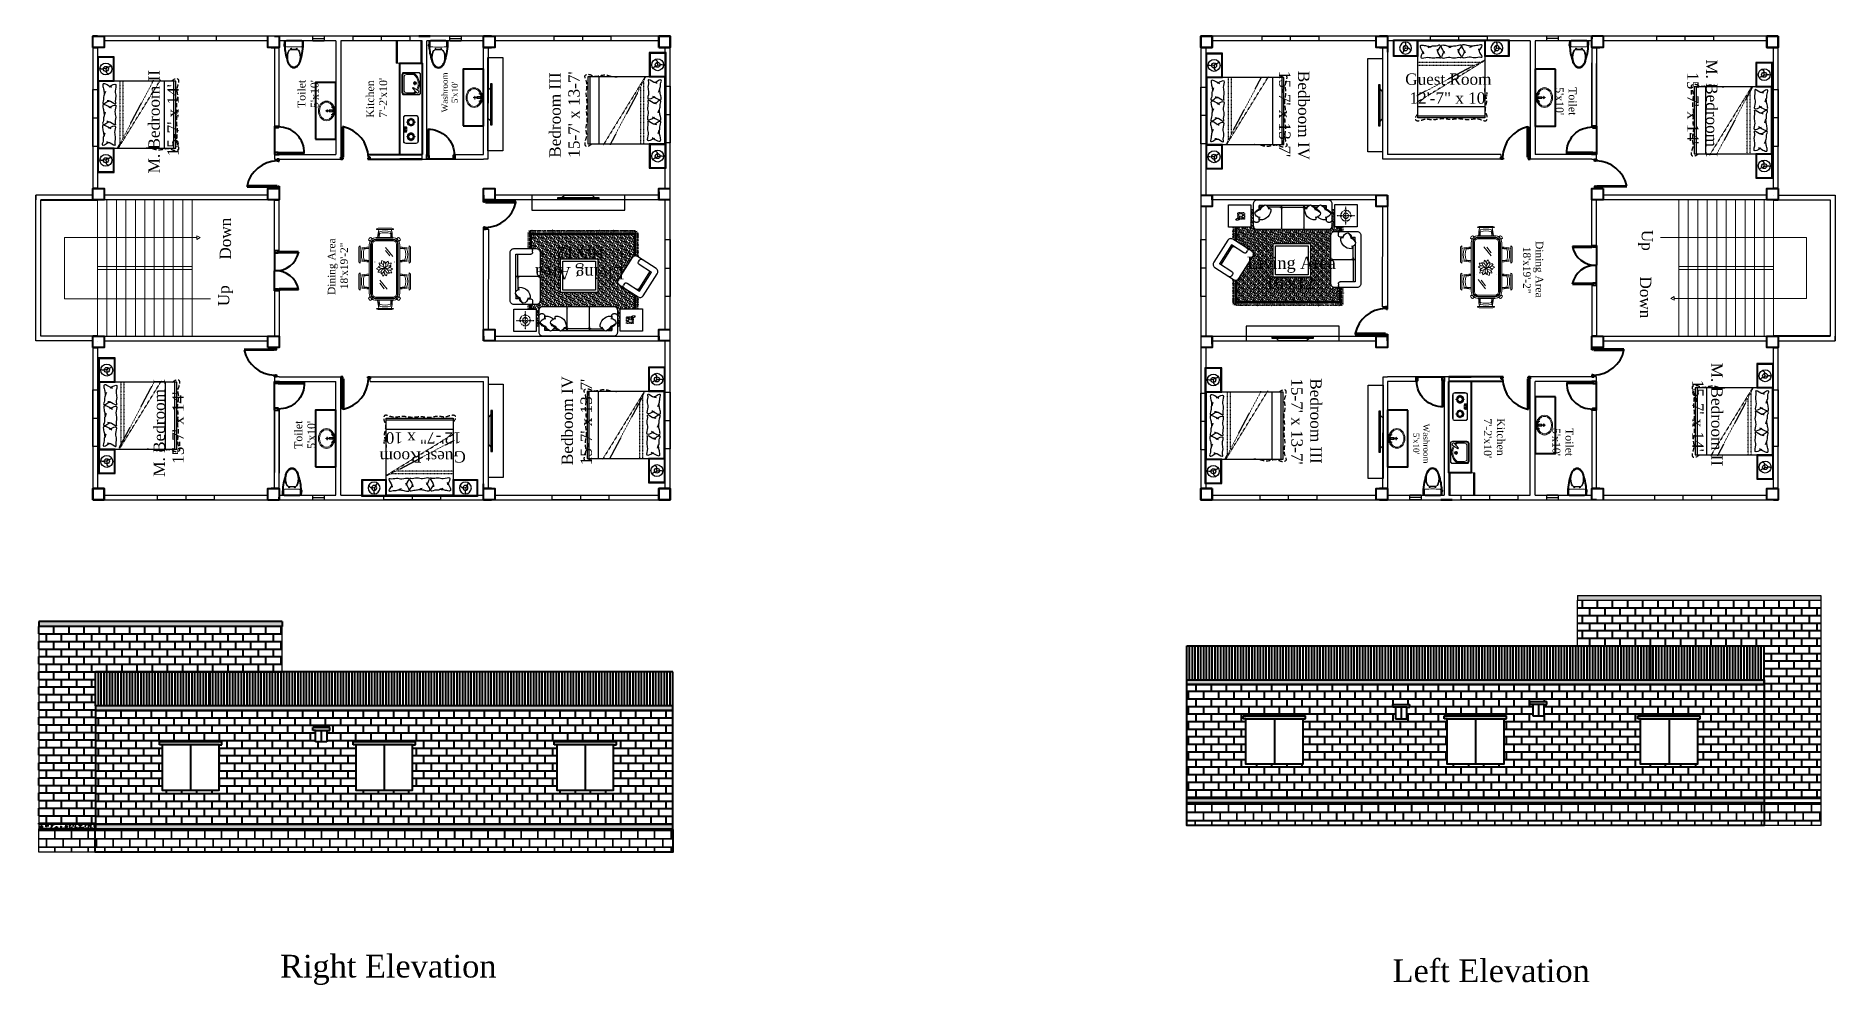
# Model space of a CAD drawing. Header units: inches. Extents: x -79350 to 491628, y -93215 to 155882.
# Drawn here: x 13029 to 14930, y 151285 to 152288 of the extents above; entities that cross this region are included whole.
import ezdxf

# ---------------------------------------------------------------- set-up
doc = ezdxf.new("R2010")
doc.units = ezdxf.units.IN
doc.header["$MEASUREMENT"] = 0
for name, pattern in [('DASHDOT2', [0.5, 0.25, -0.125, 0, -0.125]), ('DASHED2', [0.375, 0.25, -0.125]), ('HIDDEN2', [0.1875, 0.125, -0.0625])]:
    doc.linetypes.add(name, pattern=pattern)
doc.layers.get('0').update_dxf_attribs({"lineweight": 30})
for name, color, linetype, lineweight in [('A-illustr-FURNITURE', 11, 'Continuous', 9), ('Column', 1, 'Continuous', 30), ('Letter', 7, 'Continuous', 20), ('LINE', 7, 'Continuous', 20), ('SANITARY', 42, 'Continuous', 13)]:
    doc.layers.add(name, color=color, linetype=linetype, lineweight=lineweight)
doc.layers.add('Door', color=7, linetype='Continuous', lineweight=40, true_color=0x763422)
doc.layers.add('Window', color=7, linetype='Continuous', lineweight=30, true_color=0x6b99dd)
for name, color, linetype in [('FURHATCH', 57, 'Continuous'), ('FURNITURE', 53, 'Continuous'), ('Stairs', 7, 'Continuous'), ('Wall', 7, 'Continuous')]:
    doc.layers.add(name, color=color, linetype=linetype)
doc.styles.get("Standard").update_dxf_attribs({"font": 'times.ttf', "height": 12})
pattern_1 = [(0, (51839, 163611.5), (0, 8), []), (90, (51839, 163611.5), (-8, 8), [8, -8])]
pattern_2 = [(0, (51839, 163611.5), (8.8, 8.8), [17.1875, -0.4125]), (0, (51830.2, 163611.9125), (8.8, 8.8), [17.1875, -0.4125]), (90, (51839, 163611.5), (-8.8, 8.8), [-9.2125, 8.3875]), (90, (51838.5875, 163611.5), (-8.8, 8.8), [-9.2125, 8.3875])]
pattern_3 = [(0, (49455, 163583.5), (8.8, 8.8), [17.1875, -0.4125]), (0, (49446.2, 163583.9125), (8.8, 8.8), [17.1875, -0.4125]), (90, (49455, 163583.5), (-8.8, 8.8), [-9.2125, 8.3875]), (90, (49454.5875, 163583.5), (-8.8, 8.8), [-9.2125, 8.3875])]

msp = doc.modelspace()

# ---------------------------------------------------------------- texts
at = {"color": 138, "linetype": 'ByBlock', "lineweight": 40, "true_color": 0x004a5e, "char_height": 24, "attachment_point": 1}
for s, insert in [('Right Elevation', (13287, 151317.09)), ('Left Elevation', (14462.5, 151312.25))]:
    msp.add_mtext_dynamic_manual_height_columns(s, width=455, gutter_width=60, heights=[5.23], dxfattribs=dict(at, insert=insert))
at = {"layer": 'Letter', "attachment_point": 1}
for s, width, gutter_width, heights, insert, char_height, rotation in [("M. Bedroom I^J   15-7' x 14'", 143.7063, 60, [47.61], (14805.79, 152262.88), 12, 270), ("M. Bedroom II^J    15-7' x 14'", 143.7063, 60, [47.61], (13147.78, 152142.5), 12, 90), ("Toilet^J5'x10'", 97.678, 41.31, [0], (13305.5, 152211.5), 8.2616, 90), ("       Kitchen^J       7'-2'x10'", 97.678, 41.31, [0], (13378.02, 152179.39), 8.2616, 90), ("Washroom^J    5'x10'", 93.1404, 31.73, [17.19], (13457.81, 152207), 6.3452, 90), ("Bedroom III^J15-7' x 13-7'", 143.7063, 60, [47.61], (13571.5, 152159), 12, 90), (" Bedboom IV^J 15-7' x 13-7'", 143.7063, 60, [47.61], (14374.62, 152255.25), 12, 270), ("Toilet^J5'x10'", 97.678, 41.31, [0], (14656.89, 152233.5), 8.2616, 270), ('Dining Area ^J  18\'x19\'-2"', 95.1702, 39.74, [31.53], (13337.35, 152014.08), 7.9471, 90), ("Living Area ^J    16'x12'", 153.1953, 63.96, [50.75], (13650.41, 152030.65), 12.7924, 180), ('Dining Area ^J  18\'x19\'-2"', 95.1702, 39.74, [31.53], (14621.65, 152070.92), 7.9471, 270), (" Bedboom IV^J 15-7' x 13-7'", 143.7063, 60, [47.61], (13584.38, 151829.75), 12, 90), ("M. Bedroom II^J    15-7' x 14'", 143.7063, 60, [47.61], (14811.22, 151942.5), 12, 270), ("M. Bedroom I^J   15-7' x 14'", 143.7063, 60, [47.61], (13153.21, 151822.12), 12, 90), ("Bedroom III^J15-7' x 13-7'", 143.7063, 60, [47.61], (14387.5, 151926), 12, 270), ("Toilet^J5'x10'", 97.678, 41.31, [0], (13302.11, 151851.5), 8.2616, 90), ("Washroom^J    5'x10'", 93.1404, 31.73, [17.19], (14501.19, 151878), 6.3452, 270), ("       Kitchen^J       7'-2'x10'", 97.678, 41.31, [0], (14580.98, 151905.61), 8.2616, 270), ("Toilet^J5'x10'", 97.678, 41.31, [0], (14653.5, 151873.5), 8.2616, 270), ('Guest Room^J 12\'-7" x 10\'', 159.6277, 60, [0], (13483.17, 151836.98), 12, 180)]:
    msp.add_mtext_dynamic_manual_height_columns(s, width=width, gutter_width=gutter_width, heights=heights, dxfattribs=dict(at, insert=insert, char_height=char_height, rotation=rotation))
for s, width, gutter_width, heights, insert, char_height in [('Guest Room^J 12\'-7" x 10\'', 159.6277, 60, [0], (14475.83, 152248.02), 12), ("Living Area ^J    16'x12'", 153.1953, 63.96, [50.75], (14308.59, 152054.35), 12.7924)]:
    msp.add_mtext_dynamic_manual_height_columns(s, width=width, gutter_width=gutter_width, heights=heights, dxfattribs=dict(at, insert=insert, char_height=char_height))
at = {"layer": 'Stairs', "char_height": 12, "attachment_point": 1}
for s, width, insert, rotation in [('Down', 86.0171, (13223.1, 152051.38), 90), ('Up', 69.7229, (14737.68, 152082.86), 270), ('Up', 69.7229, (13221.32, 152002.14), 90), ('Down', 86.0171, (14735.9, 152033.62), 270)]:
    msp.add_mtext_dynamic_manual_height_columns(s, width=width, gutter_width=60, heights=[0], dxfattribs=dict(at, insert=insert, rotation=rotation))

# ---------------------------------------------------------------- blocks, each defined once
blk = doc.blocks.new('d30')
at = {"layer": 'Door', "ltscale": 0.3}
for p, q in [((37959.6, 7135.1), (37959.6, 7162.6)), ((37960.6, 7135.1), (37960.6, 7162.6)), ((37931.6, 7131.1), (37933.6, 7131.1)), ((37933.6, 7131.1), (37959.6, 7131.1)), ((37959.6, 7131.1), (37961.6, 7131.1))]:
    blk.add_line(p, q, dxfattribs=at)
for points in [[(37931.6, 7131.1), (37931.6, 7136.1), (37932.6, 7136.1), (37932.6, 7135.1), (37933.6, 7135.1), (37933.6, 7131.1)], [(37961.6, 7131.1), (37961.6, 7136.1), (37960.6, 7136.1), (37960.6, 7135.1), (37959.6, 7135.1), (37959.6, 7131.1)]]:
    blk.add_lwpolyline(points, dxfattribs=at)
blk.add_arc((37959.7, 7135.6), 27.1, 88.0728, 180.8948, dxfattribs=at)
blk = doc.blocks.new('A$Cd981bfd4')
at = {"layer": 'Door', "ltscale": 0.3}
for p, q in [((0, 41), (20.6, 41)), ((0, 40), (20.6, 40)), ((20.6, 42), (25.6, 42)), ((20.6, 40), (20.6, 41)), ((25.6, 42), (25.6, 40)), ((25.6, 40), (25.6, 21)), ((25.6, 2), (25.6, 21)), ((0, 2), (21.6, 2)), ((0, 1), (21.6, 1)), ((20.6, 0), (25.6, 0))]:
    blk.add_line(p, q, dxfattribs=at)
for points in [[(25.6, 42), (25.6, 40), (21.6, 40), (21.6, 41), (20.6, 41), (20.6, 42)], [(25.6, 0), (25.6, 2), (21.6, 2), (21.6, 1), (20.6, 1), (20.6, 0)]]:
    blk.add_lwpolyline(points, dxfattribs=at)
for centre, radius, start, end in [((24.3, 45.5), 24.6, 190.6572, 272.9002), ((24.4, -3.9), 24.9, 87.3888, 168.6891)]:
    blk.add_arc(centre, radius, start, end, dxfattribs=at)
blk = doc.blocks.new('A$C8264ac47')
at = {"layer": 'A-illustr-FURNITURE', "color": 18, "true_color": 0x000000}
for p, q in [((503, 1445), (999, 1445)), ((1278, 1445), (1774, 1445)), ((36, 503), (36, 999)), ((810, 979), (549, 762)), ((797, 894), (635, 765)), ((969, 1020), (970, 1020)), ((1752, 817), (1491, 599)), ((1739, 731), (1577, 602)), ((2300, 503), (2300, 999)), ((503, 36), (999, 36)), ((969, 461), (970, 461)), ((1278, 36), (1774, 36))]:
    blk.add_line(p, q, dxfattribs=at)
for points in [[(469, 1172), (1869, 1172, -0.414214), (2069, 972), (2069, 499, -0.414214), (1869, 299), (469, 299, -0.414214), (269, 499), (269, 972, -0.414214)], [(469, 1132), (1869, 1132, -0.414214), (2029, 972), (2029, 499, -0.414214), (1869, 339), (469, 339, -0.414214), (309, 499), (309, 972, -0.414214)], [(469, 1112), (1869, 1112, -0.414214), (2009, 972), (2009, 499, -0.414214), (1869, 359), (469, 359, -0.414214), (329, 499), (329, 972, -0.414214)], [(469, 1082), (1869, 1082, -0.414214), (1979, 972), (1979, 499, -0.414214), (1869, 389), (469, 389, -0.414214), (359, 499), (359, 972, -0.414214)]]:
    blk.add_lwpolyline(points, format="xyb", close=True, dxfattribs=at)
for points in [[(999, 1445, 0.333667), (951, 1481), (551, 1481, 0.333667), (503, 1445)], [(1774, 1445, 0.333667), (1726, 1481), (1326, 1481, 0.333667), (1278, 1445)], [(36, 999, 0.333667), (0, 951), (0, 551, 0.333667), (36, 503)], [(2300, 999, -0.333667), (2336, 951), (2336, 551, -0.333667), (2300, 503)], [(999, 36, -0.333667), (951, 0), (551, 0, -0.333667), (503, 36)], [(1774, 36, -0.333667), (1726, 0), (1326, 0, -0.333667), (1278, 36)]]:
    blk.add_lwpolyline(points, format="xyb", dxfattribs=at)
for centre, radius, start, end in [((753, 862), 543, 72.7033, 107.2967), ((753, 806), 543, 72.7033, 107.2967), ((1528, 862), 543, 72.7033, 107.2967), ((1528, 806), 543, 72.7033, 107.2967), ((618, 753), 543, 162.7033, 197.2967), ((674, 753), 543, 162.7033, 197.2967), ((1058, 603), 145, 122.5086, 156.2476), ((1008, 879), 233, 249.2105, 270.3514), ((991, 675), 173, 56.1324, 105.6013), ((1109, 930), 188, 208.1301, 238.4932), ((1058, 631), 147, 52.0447, 133.2473), ((1047, 870), 159, 235.7761, 309.5159), ((1167, 575), 173, 128.1324, 177.6013), ((962, 767), 188, 280.1301, 310.4931), ((1231, 920), 233, 177.2105, 198.3514), ((983, 787), 145, 50.5086, 84.2476), ((1234, 881), 159, 163.7761, 237.5159), ((1010, 797), 147, 340.0447, 61.2473), ((1230, 625), 147, 124.0447, 205.2473), ((1000, 688), 159, 307.7761, 21.5159), ((1257, 617), 145, 194.5086, 228.2476), ((1311, 840), 188, 136.1301, 166.4932), ((1153, 894), 147, 268.0447, 349.2473), ((1302, 707), 159, 91.7761, 165.5159), ((1158, 588), 159, 19.7761, 93.5159), ((1289, 787), 147, 196.0447, 277.2473), ((1317, 712), 173, 200.1324, 249.6013), ((979, 655), 233, 321.2105, 342.3514), ((1031, 874), 173, 344.1324, 33.6013), ((1339, 722), 233, 105.2105, 126.3514), ((1233, 897), 173, 272.1324, 321.6013), ((1071, 576), 188, 352.1301, 22.4931), ((1136, 916), 145, 338.5086, 12.2476), ((1287, 621), 188, 64.1301, 94.4932), ((1305, 811), 145, 266.5086, 300.2476), ((1183, 557), 233, 33.2105, 54.3514), ((1662, 753), 543, 342.7033, 17.2967), ((1717, 753), 543, 342.7033, 17.2967), ((753, 674), 543, 252.7033, 287.2967), ((753, 618), 543, 252.7033, 287.2967), ((1528, 674), 543, 252.7033, 287.2967), ((1528, 618), 543, 252.7033, 287.2967)]:
    blk.add_arc(centre, radius, start, end, dxfattribs=at)
for centre, major_axis, start_param, end_param in [((753, 1081), (0, -632), 4.099527, 4.56758), ((753, 1081), (0, -632), 7.99879, 8.466844), ((1528, 1081), (0, -632), 4.099527, 4.56758), ((1528, 1081), (0, -632), 7.99879, 8.466844), ((399, 753), (632, 0), 8.062748, 8.466844), ((399, 753), (632, 0), 4.099527, 4.503623)]:
    blk.add_ellipse(centre, major_axis=major_axis, ratio=0.345133, start_param=start_param, end_param=end_param, dxfattribs=at)
at = {"layer": 'A-illustr-FURNITURE', "color": 18, "true_color": 0x000000, "extrusion": (0, 0, -1)}
for centre, major_axis, start_param, end_param in [((1937, 753), (632, 0), 4.923784, 5.325251), ((1937, 753), (632, 0), 0.957934, 1.359402), ((753, 399), (0, 632), 4.099527, 4.553045), ((753, 399), (0, 632), 1.730141, 2.183659), ((1528, 399), (0, 632), 4.099527, 4.553045), ((1528, 399), (0, 632), 1.730141, 2.183659)]:
    blk.add_ellipse(centre, major_axis=major_axis, ratio=0.345133, start_param=start_param, end_param=end_param, dxfattribs=at)
at = {"layer": 'A-illustr-FURNITURE', "color": 18, "true_color": 0x000000}
for points, knots in [([(296, 1074), (295, 1083), (293, 1099), (288, 1122), (258, 1120), (281, 1171), (304, 1186), (349, 1200), (350, 1177), (355, 1159), (376, 1161), (390, 1159), (395, 1158)], [25.854151, 25.854151, 25.854151, 25.854151, 52.771329, 71.894905, 86.117928, 121.954734, 172.04851, 202.476174, 216.691855, 230.01003, 254.635643, 269.112988, 269.112988, 269.112988, 269.112988]), ([(592, 1381), (589, 1365), (586, 1349), (580, 1306), (576, 1280), (571, 1226), (569, 1199), (568, 1172)], [4.2084563, 4.2084563, 4.2084563, 4.2084563, 4.2962292, 4.2962292, 4.433179, 4.433179, 4.5651263, 4.5651263, 4.5651263, 4.5651263]), ([(594, 1325), (590, 1302), (587, 1277), (582, 1226), (580, 1199), (579, 1172)], [4.3081151, 4.3081151, 4.3081151, 4.3081151, 4.433179, 4.433179, 4.5651263, 4.5651263, 4.5651263, 4.5651263]), ([(925, 1172), (924, 1197), (922, 1222), (917, 1273), (914, 1300), (910, 1326)], [8.0012444, 8.0012444, 8.0012444, 8.0012444, 8.1227425, 8.1227425, 8.2598231, 8.2598231, 8.2598231, 8.2598231]), ([(939, 1172), (938, 1197), (936, 1222), (931, 1275), (927, 1303), (921, 1347), (918, 1364), (915, 1381)], [8.0012444, 8.0012444, 8.0012444, 8.0012444, 8.1227425, 8.1227425, 8.2664644, 8.2664644, 8.3579144, 8.3579144, 8.3579144, 8.3579144]), ([(1367, 1381), (1364, 1365), (1361, 1349), (1355, 1306), (1351, 1280), (1346, 1226), (1344, 1199), (1343, 1172)], [4.2084563, 4.2084563, 4.2084563, 4.2084563, 4.2962292, 4.2962292, 4.433179, 4.433179, 4.5651263, 4.5651263, 4.5651263, 4.5651263]), ([(1369, 1325), (1365, 1302), (1362, 1277), (1357, 1226), (1355, 1199), (1354, 1172)], [4.3081151, 4.3081151, 4.3081151, 4.3081151, 4.433179, 4.433179, 4.5651263, 4.5651263, 4.5651263, 4.5651263]), ([(1700, 1172), (1699, 1197), (1697, 1222), (1692, 1273), (1689, 1300), (1685, 1326)], [8.0012444, 8.0012444, 8.0012444, 8.0012444, 8.1227425, 8.1227425, 8.2598231, 8.2598231, 8.2598231, 8.2598231]), ([(1714, 1172), (1713, 1197), (1711, 1222), (1706, 1275), (1703, 1303), (1696, 1347), (1693, 1364), (1690, 1381)], [8.0012444, 8.0012444, 8.0012444, 8.0012444, 8.1227425, 8.1227425, 8.2664644, 8.2664644, 8.3579144, 8.3579144, 8.3579144, 8.3579144]), ([(2041, 1075), (2042, 1084), (2044, 1099), (2049, 1122), (2079, 1120), (2056, 1171), (2033, 1186), (1988, 1200), (1987, 1177), (1982, 1159), (1961, 1161), (1948, 1159), (1943, 1158)], [26.596612, 26.596612, 26.596612, 26.596612, 52.771329, 71.894905, 86.117928, 121.954734, 172.04851, 202.476174, 216.691855, 230.01003, 254.635643, 268.767944, 268.767944, 268.767944, 268.767944]), ([(269, 936), (257, 935), (246, 935), (206, 931), (178, 927), (133, 921), (116, 918), (100, 915)], [8.0663515, 8.0663515, 8.0663515, 8.0663515, 8.1227425, 8.1227425, 8.2664644, 8.2664644, 8.3579144, 8.3579144, 8.3579144, 8.3579144]), ([(100, 592), (116, 589), (132, 586), (174, 579), (201, 576), (242, 572), (255, 571), (269, 570)], [4.2084563, 4.2084563, 4.2084563, 4.2084563, 4.2962292, 4.2962292, 4.433179, 4.433179, 4.5000191, 4.5000191, 4.5000191, 4.5000191]), ([(269, 922), (257, 921), (246, 921), (207, 917), (180, 914), (154, 910)], [8.0663515, 8.0663515, 8.0663515, 8.0663515, 8.1227425, 8.1227425, 8.2598231, 8.2598231, 8.2598231, 8.2598231]), ([(155, 594), (179, 590), (203, 587), (242, 583), (255, 582), (269, 581)], [4.3081151, 4.3081151, 4.3081151, 4.3081151, 4.433179, 4.433179, 4.5000191, 4.5000191, 4.5000191, 4.5000191]), ([(2069, 936), (2080, 935), (2091, 934), (2130, 931), (2158, 927), (2203, 921), (2219, 918), (2236, 915)], [8.0690291, 8.0690291, 8.0690291, 8.0690291, 8.1227425, 8.1227425, 8.2664644, 8.2664644, 8.3579144, 8.3579144, 8.3579144, 8.3579144]), ([(2069, 922), (2080, 921), (2091, 920), (2129, 917), (2156, 914), (2182, 910)], [8.0690291, 8.0690291, 8.0690291, 8.0690291, 8.1227425, 8.1227425, 8.2598231, 8.2598231, 8.2598231, 8.2598231]), ([(2181, 594), (2157, 590), (2133, 587), (2095, 583), (2082, 582), (2069, 581)], [4.3081151, 4.3081151, 4.3081151, 4.3081151, 4.433179, 4.433179, 4.4973415, 4.4973415, 4.4973415, 4.4973415]), ([(2236, 592), (2220, 589), (2204, 586), (2162, 579), (2135, 576), (2095, 572), (2082, 571), (2069, 570)], [4.2084563, 4.2084563, 4.2084563, 4.2084563, 4.2962292, 4.2962292, 4.433179, 4.433179, 4.4973415, 4.4973415, 4.4973415, 4.4973415]), ([(296, 398), (295, 390), (293, 375), (288, 353), (258, 355), (281, 304), (304, 289), (349, 275), (350, 297), (355, 316), (374, 314), (386, 315), (389, 316)], [28.55667, 28.55667, 28.55667, 28.55667, 52.771329, 71.894905, 86.117928, 121.954734, 172.04851, 202.476174, 216.691855, 230.01003, 254.635643, 263.792895, 263.792895, 263.792895, 263.792895]), ([(592, 100), (589, 116), (586, 132), (580, 174), (576, 201), (571, 252), (569, 275), (568, 299)], [4.2084563, 4.2084563, 4.2084563, 4.2084563, 4.2962292, 4.2962292, 4.433179, 4.433179, 4.5503345, 4.5503345, 4.5503345, 4.5503345]), ([(594, 155), (590, 179), (587, 203), (582, 252), (581, 275), (579, 299)], [4.3081151, 4.3081151, 4.3081151, 4.3081151, 4.433179, 4.433179, 4.5503345, 4.5503345, 4.5503345, 4.5503345]), ([(924, 299), (923, 277), (922, 256), (917, 207), (914, 180), (910, 154)], [8.0160361, 8.0160361, 8.0160361, 8.0160361, 8.1227425, 8.1227425, 8.2598231, 8.2598231, 8.2598231, 8.2598231]), ([(938, 299), (937, 277), (936, 256), (931, 206), (927, 178), (921, 133), (918, 116), (915, 100)], [8.0160361, 8.0160361, 8.0160361, 8.0160361, 8.1227425, 8.1227425, 8.2664644, 8.2664644, 8.3579144, 8.3579144, 8.3579144, 8.3579144]), ([(1367, 100), (1364, 116), (1361, 132), (1355, 174), (1351, 201), (1346, 252), (1344, 275), (1343, 299)], [4.2084563, 4.2084563, 4.2084563, 4.2084563, 4.2962292, 4.2962292, 4.433179, 4.433179, 4.5503345, 4.5503345, 4.5503345, 4.5503345]), ([(1369, 155), (1365, 179), (1362, 203), (1357, 252), (1356, 275), (1354, 299)], [4.3081151, 4.3081151, 4.3081151, 4.3081151, 4.433179, 4.433179, 4.5503345, 4.5503345, 4.5503345, 4.5503345]), ([(1700, 299), (1698, 277), (1697, 256), (1692, 207), (1689, 180), (1685, 154)], [8.0160361, 8.0160361, 8.0160361, 8.0160361, 8.1227425, 8.1227425, 8.2598231, 8.2598231, 8.2598231, 8.2598231]), ([(1714, 299), (1712, 277), (1711, 256), (1706, 206), (1703, 178), (1696, 133), (1693, 116), (1690, 100)], [8.0160361, 8.0160361, 8.0160361, 8.0160361, 8.1227425, 8.1227425, 8.2664644, 8.2664644, 8.3579144, 8.3579144, 8.3579144, 8.3579144]), ([(2041, 397), (2042, 389), (2044, 375), (2049, 353), (2079, 355), (2056, 304), (2033, 289), (1988, 275), (1987, 297), (1982, 316), (1963, 314), (1951, 315), (1948, 316)], [29.290825, 29.290825, 29.290825, 29.290825, 52.771329, 71.894905, 86.117928, 121.954734, 172.04851, 202.476174, 216.691855, 230.01003, 254.635643, 263.419397, 263.419397, 263.419397, 263.419397])]:
    blk.add_open_spline(points, degree=3, knots=knots, dxfattribs=at)
blk = doc.blocks.new('yq_bed_01')
at = {"linetype": 'Continuous', "ltscale": 1000}
for p, q in [((2100, 900), (0, 900)), ((0, 900), (0, -900)), ((2100, -900), (2100, 900)), ((0, -900), (2100, -900))]:
    blk.add_line(p, q, dxfattribs=at)
at = {"linetype": 'Continuous'}
for points in [[(0, 1550), (0, 900), (450, 900), (450, 1550)], [(0, -900), (0, -1550), (450, -1550), (450, -900)]]:
    blk.add_lwpolyline(points, close=True, dxfattribs=at)
for centre in [(225, 1225), (225, -1225)]:
    blk.add_circle(centre, 160, dxfattribs=at)
at = {"layer": 'FURHATCH', "linetype": 'Continuous', "ltscale": 1000}
for p, q in [((30, 900), (30, -900)), ((1800, -900), (1800, 900)), ((2050, -900), (2050, 900))]:
    blk.add_line(p, q, dxfattribs=at)
at = {"layer": 'FURHATCH', "linetype": 'DASHED2', "ltscale": 0.5}
for p, q in [((540, -900), (1504, 921)), ((560, -900), (1689, 931)), ((600, 900), (600, -782)), ((680, 900), (680, -625))]:
    blk.add_line(p, q, dxfattribs=at)
at = {"layer": 'FURHATCH', "linetype": 'Continuous'}
for points in [[(20, 1530), (20, 920), (430, 920), (430, 1530)], [(20, -920), (20, -1530), (430, -1530), (430, -920)]]:
    blk.add_lwpolyline(points, close=True, dxfattribs=at)
for points in [[(225, 1227, 0.228099), (158, 1225, -0.317646), (66, 1242)], [(346, 1329, -0.398826), (280, 1270, 0.069197), (273, 1269, 0.240714), (225, 1227, -0.240714)], [(300, 1084, -0.414712), (235, 1160, 0.258086), (225, 1227)], [(225, -1223, 0.228099), (158, -1225, -0.317646), (66, -1208)], [(346, -1121, -0.398826), (280, -1180, 0.069197), (273, -1181, 0.240714), (225, -1223, -0.240714)], [(300, -1366, -0.414712), (235, -1290, 0.258086), (225, -1223)]]:
    blk.add_lwpolyline(points, format="xyb", dxfattribs=at)
for centre in [(225, 1227), (225, -1223)]:
    blk.add_circle(centre, 67.5, dxfattribs=at)
at = {"layer": 'FURHATCH', "linetype": 'DASHED2', "ltscale": 451.947922}
blk.add_open_spline([(1992, 900), (2071, 970), (2189, 999), (2167, 789), (2108, 682), (2173, 491), (2091, 272), (2150, 28), (2100, -200), (2173, -484), (2083, -701), (2209, -948), (2066, -979), (1864, -867), (1699, -991), (1474, -909), (1368, -903), (1308, -900)], degree=3, knots=[0, 0, 0, 0, 140.356688, 240.855445, 374.272085, 514.628774, 800.960617, 1037.309606, 1234.977718, 1501.883052, 1872.056655, 1990.732643, 2052.345442, 2125.407537, 2467.000811, 2608.004871, 2786.638856, 2786.638856, 2786.638856, 2786.638856], dxfattribs=at)
at = {"layer": 'FURHATCH', "linetype": 'Continuous', "ltscale": 1000}
for points, knots in [([(213, 622), (206, 601), (192, 561), (153, 477), (178, 400), (123, 302), (210, 290), (256, 366), (322, 366), (343, 366)], [0, 0, 0, 0, 70.314327, 132.712823, 281.06886, 345.030234, 373.143701, 508.899423, 574.349148, 574.349148, 574.349148, 574.349148]), ([(376, 729), (270, 795), (112, 892), (156, 710), (179, 623), (180, 565), (181, 528)], [0, 0, 0, 0, 257.192142, 380.388355, 440.188761, 557.045341, 557.045341, 557.045341, 557.045341]), ([(313, 750), (392, 793), (546, 876), (461, 661), (480, 562), (498, 484), (476, 402), (475, 340), (499, 246), (355, 365), (285, 372), (256, 374)], [0, 0, 0, 0, 197.98522, 383.798459, 461.536852, 537.063609, 629.138715, 719.341985, 744.183766, 895.041347, 1000.692483, 1000.692483, 1000.692483, 1000.692483]), ([(210, 63), (203, 42), (189, 2), (150, -82), (175, -159), (120, -257), (207, -269), (253, -193), (319, -193), (340, -193)], [0, 0, 0, 0, 70.314327, 132.712823, 281.06886, 345.030234, 373.143701, 508.899423, 574.349148, 574.349148, 574.349148, 574.349148]), ([(373, 170), (267, 236), (109, 333), (153, 151), (176, 64), (177, 6), (178, -31)], [0, 0, 0, 0, 257.192142, 380.388355, 440.188761, 557.045341, 557.045341, 557.045341, 557.045341]), ([(309, 191), (389, 234), (543, 317), (458, 102), (477, 3), (495, -75), (472, -157), (472, -219), (496, -313), (352, -194), (282, -187), (253, -185)], [0, 0, 0, 0, 197.98522, 383.798459, 461.536852, 537.063609, 629.138715, 719.341985, 744.183766, 895.041347, 1000.692483, 1000.692483, 1000.692483, 1000.692483]), ([(363, -385), (257, -319), (99, -222), (143, -405), (166, -492), (167, -549), (168, -587)], [0, 0, 0, 0, 257.192142, 380.388355, 440.188761, 557.045341, 557.045341, 557.045341, 557.045341]), ([(300, -364), (379, -321), (533, -238), (448, -453), (467, -553), (485, -631), (463, -712), (462, -774), (486, -868), (342, -750), (272, -743), (243, -740)], [0, 0, 0, 0, 197.98522, 383.798459, 461.536852, 537.063609, 629.138715, 719.341985, 744.183766, 895.041347, 1000.692483, 1000.692483, 1000.692483, 1000.692483]), ([(200, -493), (193, -514), (179, -553), (140, -637), (165, -714), (110, -812), (197, -824), (243, -749), (309, -749), (330, -749)], [0, 0, 0, 0, 70.314327, 132.712823, 281.06886, 345.030234, 373.143701, 508.899423, 574.349148, 574.349148, 574.349148, 574.349148])]:
    blk.add_open_spline(points, degree=3, knots=knots, dxfattribs=at)
blk = doc.blocks.new('yq_tvcab_01')
blk.add_lwpolyline([(0, -1250), (0, 1250), (400, 1250), (400, -1250)], close=True)
at = {"layer": 'FURHATCH'}
blk.add_line((67, 550), (67, -550), dxfattribs=at)
blk.add_lwpolyline([(0, -370), (67, -438), (67, -550), (112, -550), (112, 550), (67, 550), (67, 438), (0, 370)], close=True, dxfattribs=at)
blk = doc.blocks.new('yq_sink_01')
for p, q in [((183, 24), (20, 24)), ((20, 24), (20, -24)), ((183, 24), (183, -24)), ((183, -24), (20, -24))]:
    blk.add_line(p, q)
at = {"linetype": 'DASHDOT2'}
for p, q in [((131, 97), (26, 97)), ((69, 24), (69, 158)), ((236, 48), (236, -48)), ((278, 0), (26, 0)), ((131, -97), (26, -97)), ((69, -24), (69, -158))]:
    blk.add_line(p, q, dxfattribs=at)
for centre, radius in [((69, 95), 33.5), ((69, 95), 23.9), ((236, 1), 23.9), ((69, -95), 33.5), ((69, -95), 23.9)]:
    blk.add_circle(centre, radius)
for centre, radius, start, end in [((366, 1), 326, 167.8612, 192.4926), ((312, 19), 269, 140.9541, 156.021), ((366, 1), 296, 168.0916, 192.4003), ((312, 19), 239, 140.9541, 155.6677), ((277, 47), 224, 117.0522, 140.9541), ((277, 47), 195, 117.0522, 140.9541), ((255, 91), 176, 62.9478, 117.0522), ((255, 91), 146, 62.9478, 117.0522), ((233, 47), 195, 39.0459, 62.9478), ((233, 47), 224, 39.0459, 62.9478), ((199, 19), 239, 18.571, 39.0459), ((199, 19), 269, 18.571, 39.0459), ((145, 1), 296, 0, 18.571), ((145, 1), 296, 341.429, 360), ((145, 1), 326, 360, 18.571), ((145, 1), 326, 341.429, 360), ((312, -17), 269, 204.5507, 219.0459), ((312, -17), 239, 204.736, 219.0459), ((277, -45), 224, 219.0459, 242.9478), ((277, -45), 195, 219.0459, 242.9478), ((255, -88), 176, 242.9478, 297.0522), ((255, -88), 146, 242.9478, 297.0522), ((233, -45), 195, 297.0522, 320.9541), ((233, -45), 224, 297.0522, 320.9541), ((199, -17), 239, 320.9541, 341.429), ((199, -17), 269, 320.9541, 341.429)]:
    blk.add_arc(centre, radius, start, end)
blk = doc.blocks.new('yq_matong_01')
for p, q in [((0, 201), (0, -201)), ((20, 221), (139, 221)), ((216, 91), (238, 91)), ((216, 61), (238, 61)), ((223, 61), (223, -61)), ((238, 104), (238, -104)), ((252, 138), (252, 114)), ((20, -221), (139, -221)), ((97, -221), (97, -226)), ((97, -226), (132, -226)), ((132, -221), (132, -226)), ((216, -61), (238, -61)), ((216, -91), (238, -91)), ((252, -114), (252, -138))]:
    blk.add_line(p, q)
for centre, radius, start, end in [((55, 202), 54.8, 117.322, 181.8992), ((20, 201), 20, 90, 180), ((64, -1165), 1417, 71.4068, 91.3856), ((139, 201), 20, 2.3063, 90), ((217, 161), 83.2, 95.4963, 139.9324), ((-4840, 0), 5003, 357.6937, 2.3063), ((216, 76), 15, 90, 270), ((357, -47), 193, 123.2779, 128.1384), ((407, -123), 283, 105.2088, 123.2779), ((407, -123), 303, 105.2088, 120.5699), ((439, -242), 427, 74.7912, 105.2088), ((439, -242), 407, 74.7912, 105.2088), ((471, -123), 283, 56.7221, 74.7912), ((471, -123), 303, 56.7221, 74.7912), ((521, -47), 193, 32.2565, 56.7221), ((521, -47), 213, 32.2565, 56.7221), ((596, 0), 104, 360, 32.2565), ((596, 0), 124, 360, 32.2565), ((51, -204), 51.4, 175.687, 245.0918), ((20, -201), 20, 180, 270), ((64, 1165), 1417, 268.6144, 271.2036), ((157, -247), 63.1, 159.6834, 188.4939), ((114, -226), 37, 237.5287, 304.2772), ((72, -247), 63.1, 352.0944, 20.3166), ((64, 1165), 1417, 272.8967, 288.5932), ((139, -201), 20, 270, 357.6937), ((217, -161), 83.2, 220.0676, 264.5037), ((216, -76), 15, 90, 270), ((357, 47), 193, 231.8616, 236.7221), ((407, 123), 283, 236.7221, 254.7912), ((407, 123), 303, 239.4301, 254.7912), ((439, 242), 427, 254.7912, 285.2088), ((439, 242), 407, 254.7912, 285.2088), ((471, 123), 283, 285.2088, 303.2779), ((471, 123), 303, 285.2088, 303.2779), ((521, 47), 193, 303.2779, 327.7435), ((521, 47), 213, 303.2779, 327.7435), ((596, 0), 104, 327.7435, 360), ((596, 0), 124, 327.7435, 360)]:
    blk.add_arc(centre, radius, start, end)
blk = doc.blocks.new('yq_sofa_01')
at = {"layer": 'FURHATCH', "linetype": 'HIDDEN2'}
h = blk.add_hatch(dxfattribs=at)
h.set_pattern_fill('GEOL1,_O', color=256, scale=150, angle=45)
h.set_pattern_definition([(45, (-2935.14, 78.03), (4e-14, 212.132), [37.5, -112.5]), (45, (-2940.44, 200), (4e-14, 212.132), [37.5, -112.5]), (135, (-2961.66, 125.76), (-212.132, 7e-14), [37.5, -112.5]), (135, (-2956.35, 205.3), (-212.132, 7e-14), [37.5, -112.5]), (90, (-2988.17, 173.49), (-106.066, 106.066), [37.5, -174.632]), (180, (-2876.8, 136.36), (-106.066, -106.066), [37.5, -174.632]), (71.565, (-2940.444, 136.365), (106.066, 106.066), [37.5, -297.9102]), (71.565, (-2945.75, 237.13), (106.066, 106.066), [37.5, -297.9102]), (108.435, (-2860.895, 152.274), (-106.066, 106.066), [37.5, -297.9102]), (108.435, (-2956.354, 152.274), (-106.066, 106.066), [37.5, -297.9102]), (108.435, (-2892.714, 162.88), (-106.066, 106.066), [37.5, -297.9102]), (161.565, (-2993.48, 136.365), (-106.066, 106.066), [37.5, -297.9102]), (198.435, (-2929.84, 115.15), (-106.066, -106.066), [37.5, -297.9102])])
edge = h.paths.add_edge_path()
edge.add_line((2738, 1513), (2151, 1513))
edge.add_arc((2053, 1533), 100, 302.6488, 348.511, ccw=False)
edge.add_line((2107, 1449), (1518, 1071))
edge.add_arc((1464, 1155), 100, 212.6488, 302.6488, ccw=False)
edge.add_line((1380, 1101), (1116, 1513))
edge.add_line((1116, 1513), (736, 1513))
edge.add_line((736, 1513), (736, 1125))
edge.add_line((736, 1125), (356, 1125))
edge.add_line((356, 1125), (356, 1050))
edge.add_line((356, 1050), (700, 1050))
edge.add_arc((700, 950), 100, 0, 90, ccw=False)
edge.add_line((800, 950), (800, 350))
edge.add_arc((750, 350), 50, 270, 360, ccw=False)
edge.add_arc((750, 250), 50, 0, 90, ccw=False)
edge.add_line((800, 250), (800, -250))
edge.add_arc((750, -250), 50, -90, 0, ccw=False)
edge.add_arc((750, -350), 50, 0, 90, ccw=False)
edge.add_line((800, -350), (800, -950))
edge.add_arc((700, -950), 100, -90, 0, ccw=False)
edge.add_line((700, -1050), (356, -1050))
edge.add_line((356, -1050), (356, -1125))
edge.add_line((356, -1125), (725, -1125))
edge.add_line((725, -1125), (725, -1257))
edge.add_line((725, -1257), (850, -1257))
edge.add_line((850, -1257), (850, -1125))
edge.add_arc((950, -1125), 100, 90, 180, ccw=False)
edge.add_line((950, -1025), (1550, -1025))
edge.add_arc((1550, -1075), 50, 0, 90, ccw=False)
edge.add_line((1600, -1075), (1600, -1077))
edge.add_arc((1651, -1076), 50.8, 90.926, 180.926, ccw=False)
edge.add_line((1650, -1025), (2250, -1025))
edge.add_arc((2250, -1125), 100, 0, 90, ccw=False)
edge.add_line((2350, -1125), (2350, -1257))
edge.add_line((2350, -1257), (2738, -1257))
edge.add_line((2738, -1257), (2738, 1513))
h.paths.add_polyline_path([(2075, 525), (2075, -475), (1175, -475), (1175, 525)], flags=16)
for points in [[(1056, 1607, -0.414214), (1086, 1745), (1676, 2122, -0.414214), (1814, 2092), (2138, 1587, -0.414214), (2107, 1449), (1518, 1071, -0.414214), (1380, 1101)], [(800, 350), (800, 950, 0.414214), (700, 1050), (100, 1050, 0.414214), (0, 950), (0, -950, 0.414214), (100, -1050), (700, -1050, 0.414214), (800, -950), (800, -350, 0.414214), (750, -300, 0.414214), (800, -250), (800, 250, 0.414214), (750, 300, 0.414214)], [(1650, -1025, 0.404778), (1600, -1075, 0.414214), (1550, -1025), (950, -1025, 0.414214), (850, -1125), (850, -1725, 0.414214), (950, -1825), (2250, -1825, 0.414214), (2350, -1725), (2350, -1125, 0.414214), (2250, -1025)]]:
    blk.add_lwpolyline(points, format="xyb", close=True)
for points in [[(736, 1125), (736, 1725), (136, 1725), (136, 1125)], [(1175, 525), (1175, -475), (2075, -475), (2075, 525)], [(125, -1125), (125, -1725), (725, -1725), (725, -1125)]]:
    blk.add_lwpolyline(points, close=True)
at = {"layer": 'FURHATCH', "ltscale": 1000}
for p, q in [((1209, 1645), (1715, 1969)), ((1930, 1632), (1715, 1969)), ((1425, 1309), (1209, 1645)), ((1725, 1916), (1253, 1614)), ((1999, 1617), (2042, 1644)), ((600, 1000), (600, 950)), ((1410, 1240), (1368, 1213)), ((248, 900), (150, 900)), ((150, 795), (150, 900)), ((150, -442), (150, 712)), ((200, 862), (200, 880)), ((200, 320), (200, 661)), ((550, 900), (473, 900)), ((170, 300), (180, 300)), ((200, 280), (200, -280)), ((250, 300), (750, 300)), ((170, -300), (180, -300)), ((200, -320), (200, -392)), ((250, -300), (750, -300)), ((150, -525), (150, -712)), ((150, -795), (150, -900)), ((150, -900), (248, -900)), ((200, -592), (200, -661)), ((200, -862), (200, -880)), ((473, -900), (550, -900)), ((600, -950), (600, -1000)), ((950, -1225), (900, -1225)), ((1000, -1352), (1000, -1275)), ((1600, -1075), (1600, -1575)), ((2200, -1675), (2200, -1275)), ((2250, -1225), (2300, -1225)), ((1000, -1577), (1000, -1675)), ((1105, -1675), (1000, -1675)), ((1038, -1625), (1020, -1625)), ((1188, -1675), (2200, -1675)), ((1580, -1625), (1239, -1625)), ((1600, -1655), (1600, -1645)), ((1620, -1625), (2180, -1625))]:
    blk.add_line(p, q, dxfattribs=at)
at = {"layer": 'FURHATCH', "linetype": 'HIDDEN2'}
for p, q in [((520, 1476), (339, 1476)), ((339, 1476), (339, 1298)), ((496, 1464), (504, 1489)), ((500, 1493), (513, 1497)), ((504, 1502), (518, 1506)), ((509, 1511), (522, 1515)), ((513, 1519), (526, 1524)), ((520, 1298), (520, 1476)), ((525, 1530), (538, 1534)), ((526, 1445), (540, 1449)), ((531, 1453), (544, 1458)), ((535, 1524), (548, 1528)), ((535, 1462), (548, 1467)), ((540, 1515), (553, 1519)), ((540, 1471), (553, 1475)), ((544, 1506), (557, 1511)), ((544, 1497), (557, 1502)), ((544, 1489), (557, 1493)), ((544, 1480), (557, 1484)), ((745, 1528), (742, 1623)), ((777, 1528), (790, 1623)), ((819, 1528), (809, 1623)), ((837, 1528), (837, 1623)), ((859, 1528), (859, 1623)), ((905, 1528), (894, 1623)), ((929, 1528), (926, 1623)), ((967, 1528), (956, 1623)), ((992, 1528), (988, 1623)), ((1011, 1528), (1008, 1623)), ((1044, 1528), (1054, 1610)), ((1085, 1528), (1081, 1568)), ((2159, 1528), (2162, 1623)), ((2165, 1528), (2168, 1623)), ((2189, 1528), (2201, 1623)), ((2235, 1528), (2235, 1623)), ((2257, 1528), (2257, 1623)), ((2275, 1528), (2286, 1623)), ((2317, 1528), (2304, 1623)), ((2349, 1528), (2352, 1623)), ((2369, 1528), (2372, 1623)), ((2393, 1528), (2405, 1623)), ((2439, 1528), (2439, 1623)), ((2472, 1528), (2472, 1623)), ((2490, 1528), (2500, 1623)), ((2531, 1528), (2519, 1623)), ((2563, 1528), (2567, 1623)), ((2583, 1528), (2586, 1623)), ((2607, 1528), (2619, 1623)), ((2653, 1528), (2653, 1623)), ((2679, 1528), (2671, 1623)), ((2706, 1528), (2706, 1623)), ((2735, 1528), (2735, 1623)), ((2753, 1528), (2764, 1623)), ((2753, 1528), (2795, 1612)), ((2753, 1528), (2830, 1582)), ((2753, 1522), (2845, 1546)), ((2753, 1513), (2848, 1510)), ((2753, 1486), (2848, 1499)), ((2753, 1465), (2848, 1461)), ((341, 1108), (247, 1118)), ((341, 1099), (247, 1087)), ((341, 1058), (247, 1068)), ((339, 1298), (520, 1298)), ((445, 1448), (363, 1448)), ((363, 1448), (363, 1352)), ((363, 1352), (445, 1352)), ((383, 1328), (383, 1318)), ((428, 1328), (383, 1328)), ((383, 1318), (428, 1318)), ((428, 1318), (428, 1328)), ((445, 1352), (445, 1448)), ((478, 1332), (478, 1442)), ((500, 1332), (500, 1442)), ((522, 1436), (535, 1440)), ((2753, 1445), (2848, 1442)), ((2753, 1421), (2848, 1409)), ((2753, 1393), (2848, 1393)), ((2753, 1384), (2848, 1372)), ((2753, 1347), (2848, 1359)), ((2753, 1325), (2848, 1322)), ((2753, 1305), (2848, 1302)), ((2753, 1281), (2848, 1269)), ((2753, 1240), (2848, 1251)), ((2753, 1221), (2848, 1221)), ((2753, 1176), (2848, 1187)), ((2753, 1151), (2848, 1155)), ((2753, 1132), (2848, 1135)), ((2753, 1099), (2848, 1087)), ((2753, 1058), (2848, 1068)), ((2753, 1040), (2848, 1040)), ((2753, 1011), (2848, 1011)), ((2753, 984), (2848, 976)), ((2753, 958), (2848, 958)), ((2753, 931), (2848, 942)), ((2753, 906), (2848, 910)), ((2753, 887), (2848, 890)), ((2753, 865), (2848, 852)), ((2753, 818), (2848, 818)), ((2753, 791), (2848, 802)), ((2753, 767), (2848, 770)), ((2753, 747), (2848, 750)), ((2753, 725), (2848, 713)), ((2753, 695), (2848, 695)), ((2753, 679), (2848, 679)), ((2753, 652), (2848, 663)), ((2753, 627), (2848, 630)), ((2753, 608), (2848, 611)), ((2753, 586), (2848, 573)), ((2753, 555), (2848, 555)), ((2753, 532), (2848, 529)), ((2753, 508), (2848, 496)), ((2753, 480), (2848, 480)), ((2753, 434), (2848, 446)), ((2753, 412), (2848, 409)), ((2753, 392), (2848, 389)), ((2753, 368), (2848, 356)), ((2753, 341), (2848, 341)), ((2753, 314), (2848, 323)), ((2753, 287), (2848, 287)), ((2753, 259), (2848, 259)), ((2753, 241), (2848, 230)), ((2753, 199), (2848, 212)), ((2753, 167), (2848, 164)), ((2753, 147), (2848, 144)), ((2753, 123), (2848, 111)), ((2753, 77), (2848, 77)), ((2753, 57), (2848, 69)), ((2753, 35), (2848, 32)), ((2753, 15), (2848, 12)), ((2753, -9), (2848, -21)), ((2753, -36), (2848, -36)), ((2753, -83), (2848, -70)), ((2753, -105), (2848, -108)), ((2753, -125), (2848, -128)), ((2753, -149), (2848, -160)), ((2753, -176), (2848, -176)), ((2753, -202), (2848, -194)), ((2753, -229), (2848, -229)), ((2753, -258), (2848, -258)), ((2753, -276), (2848, -287)), ((2753, -318), (2848, -305)), ((2753, -350), (2848, -353)), ((2753, -369), (2848, -373)), ((2753, -394), (2848, -405)), ((2753, -439), (2848, -439)), ((2753, -469), (2848, -457)), ((2753, -491), (2848, -494)), ((2753, -511), (2848, -514)), ((2753, -535), (2848, -547)), ((2753, -562), (2848, -562)), ((2753, -609), (2848, -597)), ((2753, -631), (2848, -634)), ((2753, -651), (2848, -654)), ((2753, -675), (2848, -687)), ((2753, -702), (2848, -702)), ((2753, -729), (2848, -720)), ((2753, -756), (2848, -756)), ((2753, -784), (2848, -784)), ((2753, -802), (2848, -813)), ((2753, -844), (2848, -831)), ((2753, -876), (2848, -879)), ((2753, -896), (2848, -899)), ((2753, -920), (2848, -932)), ((2753, -966), (2848, -966)), ((670, -1425), (180, -1425)), ((341, -1069), (247, -1066)), ((341, -1091), (247, -1104)), ((425, -1670), (425, -1180)), ((734, -1272), (731, -1367)), ((745, -1272), (742, -1367)), ((777, -1272), (790, -1367)), ((819, -1272), (809, -1367)), ((837, -1272), (837, -1367)), ((2349, -1272), (2352, -1367)), ((2369, -1272), (2372, -1367)), ((2393, -1272), (2405, -1367)), ((2439, -1272), (2439, -1367)), ((2472, -1272), (2472, -1367)), ((2490, -1272), (2500, -1367)), ((2531, -1272), (2519, -1367)), ((2563, -1272), (2567, -1367)), ((2583, -1272), (2586, -1367)), ((2607, -1272), (2619, -1367)), ((2653, -1272), (2653, -1367)), ((2679, -1272), (2671, -1367)), ((2706, -1272), (2706, -1367)), ((2735, -1272), (2735, -1367)), ((2753, -1025), (2848, -1014)), ((2753, -1050), (2848, -1046)), ((2753, -1069), (2848, -1066)), ((2753, -1091), (2848, -1104)), ((2753, -1138), (2848, -1138)), ((2753, -1165), (2848, -1154)), ((2753, -1189), (2848, -1186)), ((2753, -1209), (2848, -1206)), ((2753, -1231), (2848, -1243)), ((2753, -1258), (2848, -1255)), ((2753, -1267), (2845, -1290)), ((2753, -1272), (2830, -1326)), ((2753, -1272), (2795, -1356)), ((2753, -1272), (2764, -1367))]:
    blk.add_line(p, q, dxfattribs=at)
at = {"layer": 'FURHATCH', "ltscale": 1000}
for points in [[(1106, 1528), (736, 1528)], [(1116, 1513), (736, 1513)], [(2350, -1257), (2738, -1257), (2738, 1513), (2151, 1513)], [(2350, -1272), (2753, -1272), (2753, 1528), (2153, 1528)], [(341, 1125), (341, 1050)], [(356, 1125), (356, 1050)], [(341, -1050), (341, -1125)], [(356, -1050), (356, -1125)], [(725, -1257), (850, -1257)], [(725, -1272), (850, -1272)]]:
    blk.add_lwpolyline(points, dxfattribs=at)
blk.add_lwpolyline([(1235, 465), (1235, -415), (2015, -415), (2015, 465)], close=True, dxfattribs=at)
at = {"layer": 'FURHATCH', "linetype": 'HIDDEN2'}
for radius in [140, 70]:
    blk.add_circle((425, -1425), radius, dxfattribs=at)
at = {"layer": 'FURHATCH', "ltscale": 1000}
for centre, radius, start, end in [((1709, 1941), 20, 32.6488, 122.6488), ((1714, 1933), 20, 302.6488, 32.6488), ((1237, 1639), 20, 122.6488, 212.6488), ((1242, 1631), 20, 212.6488, 302.6488), ((1305, 1588), 50, 122.6488, 212.6488), ((1972, 1659), 50, 212.6488, 302.6488), ((2015, 1686), 50, 302.6488, 32.6488), ((420, 856), 177, 113.3152, 169.3613), ((548, 803), 293, 132.7368, 166.3508), ((325, 869), 151, 2.0672, 80.6072), ((550, 1000), 50, 0, 90), ((1341, 1255), 50, 212.6488, 302.6488), ((1383, 1282), 50, 302.6488, 32.6488), ((307, 730), 170, 107.2714, 175.4668), ((345, 667), 221, 111.5683, 159.7406), ((264, 775), 130, 194.1064, 262.232), ((170, 880), 20, 90, 180), ((180, 880), 20, 0, 90), ((368, 702), 162, 196.7793, 224.4945), ((260, 866), 278, 268.285, 0.5789), ((460, 788), 113, 46.1116, 83.7097), ((550, 950), 50, 270, 0), ((170, 320), 20, 180, 270), ((170, 280), 20, 90, 180), ((180, 320), 20, 270, 0), ((180, 280), 20, 0, 90), ((250, 350), 50, 180, 270), ((250, 250), 50, 90, 180), ((264, -506), 130, 97.768, 165.8936), ((307, -460), 170, 184.5332, 252.7286), ((345, -397), 221, 200.2594, 248.4317), ((170, -280), 20, 180, 270), ((170, -320), 20, 90, 180), ((180, -280), 20, 270, 0), ((180, -320), 20, 0, 90), ((250, -250), 50, 180, 270), ((250, -350), 50, 90, 180), ((368, -432), 162, 135.5055, 163.2207), ((260, -597), 278, 359.4211, 91.715), ((264, -775), 130, 97.768, 165.8936), ((307, -730), 170, 184.5332, 252.7286), ((345, -667), 221, 200.2594, 248.4317), ((170, -880), 20, 180, 270), ((180, -880), 20, 270, 0), ((368, -702), 162, 146.7787, 163.2207), ((420, -586), 177, 190.6387, 246.6848), ((420, -856), 177, 190.6387, 246.6848), ((548, -534), 293, 193.6492, 227.2632), ((548, -803), 293, 193.6492, 227.2632), ((325, -600), 151, 279.3928, 357.9328), ((325, -869), 151, 279.3928, 357.9328), ((260, -866), 278, 359.4211, 44.7117), ((460, -518), 113, 276.2903, 313.8884), ((460, -788), 113, 276.2903, 313.8884), ((550, -950), 50, 0, 90), ((550, -1000), 50, 270, 0), ((900, -1275), 50, 90, 180), ((1031, -1500), 151, 92.0672, 170.6072), ((950, -1275), 50, 0, 90), ((1112, -1365), 113, 136.1116, 173.7097), ((1034, -1565), 278, 358.285, 90.5789), ((2250, -1275), 50, 90, 180), ((2300, -1275), 50, 0, 90), ((1044, -1405), 177, 203.3152, 259.3613), ((1097, -1277), 293, 222.7368, 256.3508), ((1020, -1645), 20, 90, 180), ((1020, -1655), 20, 180, 270), ((1170, -1518), 170, 197.2714, 265.4668), ((1233, -1480), 221, 201.5683, 249.7406), ((1125, -1561), 130, 284.1064, 352.232), ((1198, -1457), 162, 286.7793, 314.4945), ((1550, -1575), 50, 270, 0), ((1580, -1645), 20, 0, 90), ((1580, -1655), 20, 270, 0), ((1650, -1575), 50, 180, 270), ((1620, -1645), 20, 90, 180), ((1620, -1655), 20, 180, 270), ((2180, -1645), 20, 0, 90), ((2180, -1655), 20, 270, 0)]:
    blk.add_arc(centre, radius, start, end, dxfattribs=at)
at = {"layer": 'FURHATCH', "linetype": 'HIDDEN2'}
for centre, start, end in [((489, 1442), 298.4915, 241.5085), ((489, 1332), 118.4915, 61.5085)]:
    blk.add_arc(centre, 23.1, start, end, dxfattribs=at)
blk = doc.blocks.new('yq_cooker_01')
for p, q in [((426, 34), (466, 34)), ((426, -34), (466, -34))]:
    blk.add_line(p, q)
for points in [[(440, -375), (160, -375, -0.414214), (100, -315), (100, 315, -0.414214), (160, 375), (440, 375, -0.414214), (500, 315), (500, -315, -0.414214)], [(440, -365), (160, -365, -0.414214), (110, -315), (110, 315, -0.414214), (160, 365), (440, 365, -0.414214), (490, 315), (490, -315, -0.414214)]]:
    blk.add_lwpolyline(points, format="xyb", close=True)
for points in [[(234, 196), (190, 200), (190, 190), (234, 194)], [(301, 261), (305, 305), (295, 305), (299, 261)], [(299, 129), (295, 85), (305, 85), (301, 129)], [(366, 194), (410, 190), (410, 200), (366, 196)], [(234, -196), (190, -200), (190, -190), (234, -194)], [(299, -129), (295, -85), (305, -85), (301, -129)], [(301, -261), (305, -305), (295, -305), (299, -261)], [(366, -194), (410, -190), (410, -200), (366, -196)]]:
    blk.add_lwpolyline(points, close=True)
blk.add_lwpolyline([(407, -34, 0.414214), (446, -73), (456, -73, 0.414214), (475, -54), (475, 54, 0.414214), (456, 74), (446, 74, 0.414214), (407, 34), (407, -34)], format="xyb")
for centre, radius in [((300, 195), 60), ((446, 34), 19.6), ((300, -195), 60), ((446, -34), 19.6)]:
    blk.add_circle(centre, radius)
for centre, radius, start, end in [((300, 195), 100, 92.4978, 177.5022), ((300, 195), 100, 182.4978, 267.5022), ((300, 195), 80, 91.5913, 178.4087), ((300, 195), 80, 181.5913, 268.4087), ((300, 195), 80, 1.5913, 88.4087), ((300, 195), 80, 271.5913, 358.4087), ((300, 195), 100, 2.4978, 87.5022), ((300, 195), 100, 272.4978, 357.5022), ((300, -195), 100, 92.4978, 177.5022), ((300, -195), 100, 182.4978, 267.5022), ((300, -195), 80, 91.5913, 178.4087), ((300, -195), 80, 181.5913, 268.4087), ((300, -195), 80, 1.5913, 88.4087), ((300, -195), 80, 271.5913, 358.4087), ((300, -195), 100, 2.4978, 87.5022), ((300, -195), 100, 272.4978, 357.5022)]:
    blk.add_arc(centre, radius, start, end)
blk = doc.blocks.new('yq_ksink_01')
for points in [[(540, -243), (540, 243, 0.414214), (483, 300), (97, 300, 0.414214), (40, 243), (40, -243, 0.414214), (97, -300), (483, -300, 0.414214)], [(530, -243), (530, 243, 0.414214), (483, 290), (97, 290, 0.414214), (50, 243), (50, -243, 0.414214), (97, -290), (483, -290, 0.414214)], [(142, 246, 0.463705), (106, 246), (93, 231, 0.463199), (99, 196), (244, 99), (260, 117)]]:
    blk.add_lwpolyline(points, format="xyb", close=True)
for points in [[(124, 179, 0.371537), (197, -263, 0.175756), (227, -274), (468, -274, 0.414214), (514, -228), (514, 228, 0.414214), (468, 274), (227, 274, 0.175756), (197, 263, 0.038636), (159, 226, 0.038636)], [(149, 162, 0.370424), (217, -240, 0.175756), (227, -244), (421, -244, 0.414214), (484, -181), (484, 181, 0.414214), (421, 244), (227, 244, 0.175756), (217, 240, 0.038502), (180, 204, 0.038502)]]:
    blk.add_lwpolyline(points, format="xyb")
for points in [[(191, -64), (191, 36)], [(142, -14), (241, -14)]]:
    blk.add_lwpolyline(points)
blk.add_circle((191, -14), 38.3)
blk = doc.blocks.new('yq_icebox_01')
for p, q in [((0, -264), (0, 264)), ((0, 264), (14, 264)), ((14, 264), (14, -264)), ((35, -298), (35, 302)), ((35, 302), (658, 302)), ((658, 302), (658, -298)), ((672, 296), (658, 296)), ((665, 296), (665, -293)), ((672, 302), (700, 302)), ((672, 302), (672, -298)), ((700, 302), (700, -298)), ((14, -264), (0, -264)), ((658, -298), (35, -298)), ((672, -293), (658, -293)), ((700, -298), (672, -298))]:
    blk.add_line(p, q)

# ---------------------------------------------------------------- hatches: boundary and pattern name
at = {"layer": 'LINE', "linetype": 'ByBlock', "lineweight": 40, "true_color": 0x000000}
h = msp.add_hatch(dxfattribs=at)
h.set_pattern_fill('AR-CONC', color=18)
h.set_pattern_definition([(50, (87856.077, 164681), (7.17260183, -0.62752135), [0.75, -8.25]), (355, (87856.077, 164681), (-1.3875133, 7.52192134), [0.6, -6.6]), (100.451444, (87856.6746, 164680.948), (5.78508847, 6.8943999), [0.6374019, -7.0114211]), (46.1842, (87856.077, 164683), (10.6724133, -1.6551928), [1.125, -12.375]), (96.635635, (87856.966, 164682.862), (9.3466195, 9.741186), [0.9561034, -10.5171376]), (351.184164, (87856.077, 164683), (9.3466195, 9.741186), [0.9, -9.9]), (21, (87857.077, 164682.5), (5.9690705, -4.0261889), [0.75, -8.25]), (326, (87857.077, 164682.5), (2.4331533, 7.25150045), [0.6, -6.6]), (71.451445, (87857.574, 164682.1645), (8.40222377, 3.2253115), [0.6374019, -7.0114211]), (37.5, (87856.077, 164681), (0.12159855, 3.32893854), [0, -6.52, 0, -6.7, 0, -6.625]), (7.5, (87856.077, 164681), (2.63069537, 3.94411712), [0, -3.82, 0, -6.37, 0, -2.525]), (327.5, (87853.847, 164681), (5.33822436, -0.22554872), [0, -2.5, 0, -7.8, 0, -10.35]), (317.5, (87852.847, 164681), (5.8318617, 1.00104982), [0, -3.25, 0, -5.18, 0, -7.35])])
h.paths.add_polyline_path([(14855, 151607.5), (14245, 151607.5), (14245, 151602.5), (14855, 151602.5)])
h.paths.add_polyline_path([(14915, 151696.5), (14658, 151696.5), (14658, 151691.5), (14915, 151691.5)])
h.paths.add_polyline_path([(14625.59, 151584.5), (14607.59, 151584.5), (14607.59, 151581.5), (14610.59, 151581.5), (14622.59, 151581.5), (14625.59, 151581.5)])
h.paths.add_polyline_path([(14787.59, 151569.5), (14721.59, 151569.5), (14721.59, 151566.5), (14724.59, 151566.5), (14784.59, 151566.5), (14787.59, 151566.5)])
h.paths.add_polyline_path([(14583, 151569.5), (14517, 151569.5), (14517, 151566.5), (14520, 151566.5), (14580, 151566.5), (14583, 151566.5)])
h.paths.add_polyline_path([(14480.59, 151581.5), (14462.59, 151581.5), (14462.59, 151578.5), (14465.59, 151578.5), (14477.59, 151578.5), (14480.59, 151578.5)])
h.paths.add_polyline_path([(14370.59, 151569.5), (14304.59, 151569.5), (14304.59, 151566.5), (14307.59, 151566.5), (14367.59, 151566.5), (14370.59, 151566.5)])
h.paths.add_polyline_path([(14855, 151482.5), (14245, 151482.5), (14245, 151477.5), (14855, 151477.5)])
at = {"layer": 'LINE', "linetype": 'ByBlock', "lineweight": 40, "true_color": 0xcba65d, "transparency": 33554559}
h = msp.add_hatch(dxfattribs=at)
h.set_pattern_fill('AR-B816', color=43)
h.set_pattern_definition(pattern_1)
h.paths.add_polyline_path([(14658, 151691.5), (14658, 151643.5), (14735, 151643.5), (14855, 151643.5), (14855, 151607.5), (14855, 151602.5), (14855, 151482.5), (14915, 151482.5), (14915, 151691.5)])
at = {"layer": 'LINE', "linetype": 'ByBlock', "lineweight": 40, "true_color": 0x000000}
h = msp.add_hatch(dxfattribs=at)
h.set_pattern_fill('AR-CONC', color=18)
h.set_pattern_definition([(50, (84149, 164490.5), (7.17260183, -0.62752135), [0.75, -8.25]), (355, (84149, 164490.5), (-1.3875133, 7.5219213), [0.6, -6.6]), (100.451444, (84149.598, 164490.448), (5.7850885, 6.8943999), [0.6374019, -7.0114211]), (46.1842, (84149, 164492.5), (10.6724133, -1.6551928), [1.125, -12.375]), (96.635635, (84149.889, 164492.362), (9.3466195, 9.741186), [0.9561034, -10.5171376]), (351.184164, (84149, 164492.5), (9.3466195, 9.741186), [0.9, -9.9]), (21, (84150, 164492), (5.9690705, -4.0261889), [0.75, -8.25]), (326, (84150, 164492), (2.4331533, 7.25150045), [0.6, -6.6]), (71.451445, (84150.4974, 164491.6645), (8.4022238, 3.2253115), [0.6374019, -7.0114211]), (37.5, (84149, 164490.5), (0.12159855, 3.32893854), [0, -6.52, 0, -6.7, 0, -6.625]), (7.5, (84149, 164490.5), (2.63069537, 3.94411712), [0, -3.82, 0, -6.37, 0, -2.525]), (327.5, (84146.77, 164490.5), (5.33822436, -0.22554872), [0, -2.5, 0, -7.8, 0, -10.35]), (317.5, (84145.77, 164490.5), (5.8318617, 1.00104982), [0, -3.25, 0, -5.18, 0, -7.35])])
h.paths.add_polyline_path([(13702, 151455), (13092, 151455), (13092, 151450), (13702, 151450)])
h.paths.add_polyline_path([(13225.41, 151542), (13159.41, 151542), (13159.41, 151539), (13162.41, 151539), (13222.41, 151539), (13225.41, 151539)])
h.paths.add_polyline_path([(13339.41, 151557), (13321.41, 151557), (13321.41, 151554), (13324.41, 151554), (13336.41, 151554), (13339.41, 151554)])
h.paths.add_polyline_path([(13430, 151542), (13364, 151542), (13364, 151539), (13367, 151539), (13427, 151539), (13430, 151539)])
h.paths.add_polyline_path([(13642.41, 151542), (13576.41, 151542), (13576.41, 151539), (13579.41, 151539), (13639.41, 151539), (13642.41, 151539)])
h.paths.add_polyline_path([(13702, 151580), (13092, 151580), (13092, 151575), (13702, 151575)])
h.paths.add_polyline_path([(13289, 151669), (13032, 151669), (13032, 151664), (13289, 151664)])
at = {"layer": 'LINE', "linetype": 'ByBlock', "lineweight": 40, "true_color": 0xcba65d}
h = msp.add_hatch(dxfattribs=at)
h.set_pattern_fill('AR-B816', color=43)
h.set_pattern_definition([(0, (51296, 163584), (0, 8), []), (90, (51296, 163584), (-8, 8), [8, -8])])
h.paths.add_polyline_path([(13032, 151664), (13032, 151455), (13092, 151455), (13092, 151575), (13092, 151580), (13092, 151616), (13212, 151616), (13289, 151616), (13289, 151664)])
h = msp.add_hatch(dxfattribs=at)
h.set_pattern_fill('AR-B816', color=43)
h.set_pattern_definition(pattern_1)
h.paths.add_polyline_path([(14855, 151602.5), (14245, 151602.5), (14245, 151482.5), (14855, 151482.5)])
h.paths.add_polyline_path([(14583, 151569.5), (14583, 151566.5), (14580, 151566.5), (14580, 151518.5), (14520, 151518.5), (14520, 151566.5), (14517, 151566.5), (14517, 151569.5)], flags=16)
h.paths.add_polyline_path([(14480.59, 151581.5), (14480.59, 151578.5), (14477.59, 151578.5), (14477.59, 151566.5), (14465.59, 151566.5), (14465.59, 151578.5), (14462.59, 151578.5), (14462.59, 151581.5)], flags=16)
h.paths.add_polyline_path([(14607.59, 151584.5), (14625.59, 151584.5), (14625.59, 151581.5), (14622.59, 151581.5), (14622.59, 151569.5), (14610.59, 151569.5), (14610.59, 151581.5), (14607.59, 151581.5)], flags=16)
h.paths.add_polyline_path([(14370.59, 151569.5), (14370.59, 151566.5), (14367.59, 151566.5), (14367.59, 151518.5), (14307.59, 151518.5), (14307.59, 151566.5), (14304.59, 151566.5), (14304.59, 151569.5)], flags=16)
h.paths.add_polyline_path([(14721.59, 151569.5), (14787.59, 151569.5), (14787.59, 151566.5), (14784.59, 151566.5), (14784.59, 151518.5), (14724.59, 151518.5), (14724.59, 151566.5), (14721.59, 151566.5)], flags=16)
h = msp.add_hatch(dxfattribs=at)
h.set_pattern_fill('AR-B816', color=43)
h.set_pattern_definition([(0, (49455, 163583.5), (0, 8), []), (90, (49455, 163583.5), (-8, 8), [8, -8])])
h.paths.add_polyline_path([(13092, 151575), (13092, 151455), (13702, 151455), (13702, 151575)])
h.paths.add_polyline_path([(13430, 151542), (13430, 151539), (13427, 151539), (13427, 151491), (13367, 151491), (13367, 151539), (13364, 151539), (13364, 151542)], flags=16)
h.paths.add_polyline_path([(13339.41, 151557), (13339.41, 151554), (13336.41, 151554), (13336.41, 151542), (13324.41, 151542), (13324.41, 151554), (13321.41, 151554), (13321.41, 151557)], flags=16)
h.paths.add_polyline_path([(13225.41, 151542), (13225.41, 151539), (13222.41, 151539), (13222.41, 151491), (13162.41, 151491), (13162.41, 151539), (13159.41, 151539), (13159.41, 151542)], flags=16)
h.paths.add_polyline_path([(13576.41, 151542), (13642.41, 151542), (13642.41, 151539), (13639.41, 151539), (13639.41, 151491), (13579.41, 151491), (13579.41, 151539), (13576.41, 151539)], flags=16)
at = {"layer": 'LINE', "linetype": 'ByBlock', "lineweight": 30, "true_color": 0xcba65d, "transparency": 33554687}
h = msp.add_hatch(dxfattribs=at)
h.set_pattern_fill('AR-B816C', color=43, scale=1.1)
h.set_pattern_definition(pattern_2)
h.paths.add_polyline_path([(14245, 151477.5), (14245, 151453.5), (14855, 151453.5), (14855, 151477.5)])
at = {"layer": 'LINE', "linetype": 'ByBlock', "lineweight": 30, "true_color": 0xcba65d, "transparency": 33554559}
h = msp.add_hatch(dxfattribs=at)
h.set_pattern_fill('AR-B816C', color=43, scale=1.1)
h.set_pattern_definition(pattern_2)
h.paths.add_polyline_path([(14855, 151477.5), (14855, 151453.5), (14915, 151453.5), (14915, 151477.5)])
at = {"layer": 'LINE', "linetype": 'ByBlock', "lineweight": 40}
h = msp.add_hatch(dxfattribs=at)
h.set_pattern_fill('AR-CONC', color=256)
h.set_pattern_definition([(50, (49455, 163583.5), (7.1726018, -0.62752135), [0.75, -8.25]), (355, (49455, 163583.5), (-1.3875133, 7.5219213), [0.6, -6.6]), (100.451444, (49455.598, 163583.448), (5.7850885, 6.8943999), [0.6374019, -7.0114211]), (46.1842, (49455, 163585.5), (10.6724133, -1.6551928), [1.125, -12.375]), (96.635635, (49455.889, 163585.362), (9.3466195, 9.741186), [0.9561034, -10.5171376]), (351.184164, (49455, 163585.5), (9.3466195, 9.741186), [0.9, -9.9]), (21, (49456, 163585), (5.9690705, -4.0261889), [0.75, -8.25]), (326, (49456, 163585), (2.4331533, 7.2515005), [0.6, -6.6]), (71.451445, (49456.4974, 163584.6645), (8.4022238, 3.2253115), [0.6374019, -7.0114211]), (37.5, (49455, 163583.5), (0.12159855, 3.32893854), [0, -6.52, 0, -6.7, 0, -6.625]), (7.5, (49455, 163583.5), (2.63069537, 3.94411712), [0, -3.82, 0, -6.37, 0, -2.525]), (327.5, (49452.77, 163583.5), (5.33822436, -0.22554872), [0, -2.5, 0, -7.8, 0, -10.35]), (317.5, (49451.77, 163583.5), (5.8318617, 1.0010498), [0, -3.25, 0, -5.18, 0, -7.35])])
h.paths.add_polyline_path([(13092, 151455), (13032, 151455), (13032, 151450), (13091.5, 151450), (13092, 151450)])
at = {"layer": 'LINE', "linetype": 'ByBlock', "lineweight": 30, "true_color": 0xcba65d, "transparency": 33554559}
h = msp.add_hatch(dxfattribs=at)
h.set_pattern_fill('AR-B816C', color=43, scale=1.1)
h.set_pattern_definition(pattern_3)
h.paths.add_polyline_path([(13032, 151450), (13032, 151425.5), (13091.5, 151425.5), (13091.5, 151450)])
at = {"layer": 'LINE', "linetype": 'ByBlock', "lineweight": 30, "true_color": 0xcba65d, "transparency": 33554687}
h = msp.add_hatch(dxfattribs=at)
h.set_pattern_fill('AR-B816C', color=43, scale=1.1)
h.set_pattern_definition(pattern_3)
h.paths.add_polyline_path([(13702, 151425.5), (13702, 151449.5), (13091.5, 151449.5), (13091.5, 151425.5)])

# ---------------------------------------------------------------- linework, layer by layer
for p, q in [((13089, 152282.5), (13089, 152287.5)), ((13094, 152287.5), (13089, 152287.5)), ((13089, 152282.5), (13089, 152119.5)), ((13694, 152287.5), (13094, 152287.5)), ((13094, 152275.5), (13094, 152126.5)), ((13274, 152282.5), (13101, 152282.5)), ((13281, 152275.5), (13281, 152157.5)), ((13346, 152282.5), (13286, 152282.5)), ((13286, 152191.5), (13286, 152275.5)), ((13346, 152282.5), (13346, 152162.5)), ((13437, 152282.5), (13351, 152282.5)), ((13351, 152282.5), (13351, 152159.63)), ((13437, 152157.5), (13437, 152282.5)), ((13442, 152157.5), (13442, 152282.5)), ((13445.5, 152282.5), (13442, 152282.5)), ((13502, 152282.5), (13445.5, 152282.5)), ((13502, 152162.5), (13502, 152282.5)), ((13687, 152282.5), (13514, 152282.5)), ((13694, 152287.5), (13699, 152287.5)), ((13694, 152126.5), (13694, 152275.5)), ((13699, 152282.5), (13699, 152287.5)), ((13699, 151802.5), (13699, 152282.5)), ((14265, 152287.5), (14260, 152287.5)), ((14260, 152282.5), (14260, 152287.5)), ((14260, 152282.5), (14260, 151802.5)), ((14865, 152287.5), (14265, 152287.5)), ((14265, 152275.5), (14265, 152119.5)), ((14445, 152282.5), (14272, 152282.5)), ((14452, 152275.5), (14452, 152157.5)), ((14457, 152282.5), (14457, 152162.5)), ((14608, 152282.5), (14457, 152282.5)), ((14608, 152282.5), (14608, 152157.5)), ((14673, 152282.5), (14613, 152282.5)), ((14613, 152282.5), (14613, 152162.5)), ((14673, 152275.5), (14673, 152191.5)), ((14678, 152275.5), (14678, 152190.5)), ((14858, 152282.5), (14685, 152282.5)), ((14865, 152287.5), (14870, 152287.5)), ((14865, 152126.5), (14865, 152275.5)), ((14870, 152282.5), (14870, 152287.5)), ((14870, 152126.5), (14870, 152282.5)), ((14673, 152191.5), (14673, 152259.17)), ((14678, 152190.5), (14678, 152258.5)), ((13281, 152157.5), (13351, 152157.5)), ((13286, 152162.5), (13286, 152164.5)), ((13286, 152162.5), (13346, 152162.5)), ((13472, 152162.5), (13502, 152162.5)), ((13472, 152157.5), (13502, 152157.5)), ((14577, 152157.5), (14452.04, 152157.5)), ((14577, 152162.5), (14457, 152162.5)), ((14673, 152157.5), (14608, 152157.5)), ((14673, 152162.5), (14613, 152162.5)), ((14673, 152162.5), (14673, 152164.5)), ((14673, 152164.5), (14673, 152162.5)), ((14678, 152157.5), (14678, 152164.5)), ((14678, 152164.5), (14678, 152162.5)), ((13089, 152119.5), (13029, 152119.5)), ((13029, 151965.5), (13029, 152119.5)), ((13274, 152119.5), (13101, 152119.5)), ((13502, 152114.5), (13502, 152119.5)), ((13687, 152119.5), (13514, 152119.5)), ((14445, 152119.5), (14272, 152119.5)), ((14457, 152119.51), (14457, 152114.5)), ((14858, 152119.5), (14685, 152119.5)), ((14870, 152119.5), (14930, 152119.5)), ((14930, 152119.5), (14930, 151965.5)), ((13029, 152114.5), (13029, 152114.5)), ((13034, 151970.5), (13034, 152114.5)), ((13089, 152114.5), (13094, 152114.5)), ((13281, 152114.5), (13094, 152114.5)), ((13694, 152114.5), (13507, 152114.5)), ((13694, 151977.5), (13694, 152114.5)), ((14265, 152107.5), (14265, 151970.5)), ((14445, 152114.5), (14272, 152114.5)), ((14678, 152114.5), (14678, 152114.62)), ((14865, 152114.5), (14678, 152114.5)), ((14870, 152114.5), (14865, 152114.5)), ((14870, 152114.5), (14925.04, 152114.5)), ((14925, 152114.5), (14925, 151970.5)), ((13089, 151970.5), (13033.96, 151970.5)), ((13089, 151970.5), (13094, 151970.5)), ((13094, 151970.5), (13281, 151970.5)), ((13281, 151970.5), (13281, 151970.38)), ((13502, 151965.49), (13502, 151970.5)), ((13514, 151970.5), (13687, 151970.5)), ((14265, 151970.5), (14452, 151970.5)), ((14457, 151970.5), (14457, 151965.5)), ((14678, 151970.5), (14865, 151970.5)), ((14870, 151970.5), (14865, 151970.5)), ((14930, 151970.5), (14930, 151970.5)), ((13089, 151965.5), (13029, 151965.5)), ((13089, 151958.5), (13089, 151802.5)), ((13094, 151958.5), (13094, 151809.5)), ((13101, 151965.5), (13274, 151965.5)), ((13514, 151965.5), (13687, 151965.5)), ((13694, 151809.5), (13694, 151965.5)), ((14265, 151958.5), (14265, 151809.5)), ((14272, 151965.5), (14445, 151965.5)), ((14685, 151965.5), (14858, 151965.5)), ((14865, 151809.5), (14865, 151958.5)), ((14870, 151802.5), (14870, 151965.5)), ((14870, 151965.5), (14930, 151965.5)), ((13281, 151927.5), (13281, 151920.5)), ((13281, 151920.5), (13281, 151922.5)), ((13286, 151927.5), (13351, 151927.5)), ((13286, 151922.5), (13286, 151920.5)), ((13286, 151920.5), (13286, 151922.5)), ((13286, 151922.5), (13346, 151922.5)), ((13346, 151802.5), (13346, 151922.5)), ((13351, 151802.5), (13351, 151927.5)), ((13382, 151927.5), (13506.96, 151927.5)), ((13382, 151922.5), (13502, 151922.5)), ((13502, 151802.5), (13502, 151922.5)), ((13507, 151809.5), (13507, 151927.5)), ((14487, 151927.5), (14457, 151927.5)), ((14457, 151922.5), (14457, 151802.5)), ((14487, 151922.5), (14457, 151922.5)), ((14517, 151927.5), (14517, 151802.5)), ((14522, 151927.5), (14522, 151802.5)), ((14678, 151927.5), (14608, 151927.5)), ((14608, 151802.5), (14608, 151925.37)), ((14613, 151802.5), (14613, 151922.5)), ((14673, 151922.5), (14613, 151922.5)), ((14673, 151922.5), (14673, 151920.5)), ((14678, 151809.5), (14678, 151927.5)), ((13281, 151894.5), (13281, 151826.5)), ((13281, 151809.5), (13281, 151894.5)), ((13286, 151893.5), (13286, 151825.83)), ((13286, 151809.5), (13286, 151893.5)), ((14673, 151893.5), (14673, 151809.5)), ((13089, 151802.5), (13089, 151797.5)), ((13094, 151797.5), (13089, 151797.5)), ((13094, 151797.5), (13694, 151797.5)), ((13101, 151802.5), (13274, 151802.5)), ((13286, 151802.5), (13346, 151802.5)), ((13351, 151802.5), (13502, 151802.5)), ((13514, 151802.5), (13687, 151802.5)), ((13694, 151797.5), (13699, 151797.5)), ((13699, 151802.5), (13699, 151797.5)), ((14260, 151802.5), (14260, 151797.5)), ((14265, 151797.5), (14260, 151797.5)), ((14265, 151797.5), (14865, 151797.5)), ((14272, 151802.5), (14445, 151802.5)), ((14457, 151802.5), (14513.5, 151802.5)), ((14513.5, 151802.5), (14517, 151802.5)), ((14522, 151802.5), (14608, 151802.5)), ((14613, 151802.5), (14673, 151802.5)), ((14685, 151802.5), (14858, 151802.5)), ((14865, 151797.5), (14870, 151797.5)), ((14870, 151802.5), (14870, 151797.5))]:
    msp.add_line(p, q)
at = {"linetype": 'ByBlock'}
for p, q in [((13506.96, 152275.5), (13506.5, 152157.5)), ((13437, 152157.5), (13442, 152157.5)), ((13506.5, 152157.5), (13502, 152157.5)), ((14577, 152162.5), (14577, 152157.5)), ((14673, 152157.5), (14678, 152157.5)), ((13281, 152060.54), (13281, 152114.5)), ((13286, 152060.54), (13286, 152114.5)), ((14452, 152001.5), (14452.04, 152107.5)), ((14457, 152107.5), (14457, 152001.5)), ((14673, 152066.46), (14673, 152114.5)), ((14678, 152066.46), (14678, 152114.5)), ((13502, 151977.5), (13502, 152083.5)), ((13507, 152083.5), (13506.96, 151977.5)), ((14673, 152024.46), (14673, 151970.5)), ((14678, 152024.46), (14678, 151970.5)), ((13281, 152018.54), (13281, 151970.5)), ((13286, 152018.54), (13286, 151970.5)), ((13286, 151927.5), (13281, 151927.5)), ((13382, 151922.5), (13382, 151927.5)), ((14452.04, 151809.5), (14452.5, 151927.5)), ((14452.5, 151927.5), (14457, 151927.5)), ((14522, 151927.5), (14517, 151927.5))]:
    msp.add_line(p, q, dxfattribs=at)
at = {"color": 7, "linetype": 'ByBlock', "lineweight": 40}
for p, q in [((13351, 152157.5), (13353, 152157.5)), ((13379.7, 152157.5), (13413.38, 152157.5)), ((13380, 152162.5), (13413.38, 152162.5)), ((13413.38, 152162.5), (13437, 152162.5)), ((13413.38, 152157.5), (13437, 152157.5)), ((14545.62, 151927.5), (14522, 151927.5)), ((14545.62, 151922.5), (14522, 151922.5)), ((14579.3, 151927.5), (14545.62, 151927.5)), ((14579, 151922.5), (14545.62, 151922.5)), ((14608, 151927.5), (14606, 151927.5))]:
    msp.add_line(p, q, dxfattribs=at)
at = {"lineweight": 20}
for p, q in [((13094, 151970.5), (13093.96, 152114.5)), ((13104, 151970.5), (13104, 152114.5)), ((13114, 151970.5), (13114, 152114.5)), ((13124, 151970.5), (13124, 152114.5)), ((13134, 151970.5), (13134, 152114.5)), ((13144, 151970.5), (13144, 152114.5)), ((13154, 151970.5), (13154, 152114.5)), ((13164, 151970.5), (13164, 152114.5)), ((13174, 151970.5), (13174, 152114.5)), ((13184, 151970.5), (13184, 152114.5)), ((13194, 151970.5), (13194, 152114.5)), ((14765, 152114.5), (14765, 151970.5)), ((14775, 152114.5), (14775, 151970.5)), ((14785, 152114.5), (14785, 151970.5)), ((14795, 152114.5), (14795, 151970.5)), ((14805, 152114.5), (14805, 151970.5)), ((14815, 152114.5), (14815, 151970.5)), ((14825, 152114.5), (14825, 151970.5)), ((14835, 152114.5), (14835, 151970.5)), ((14845, 152114.5), (14845, 151970.5)), ((14855, 152114.5), (14855, 151970.5)), ((14865, 152114.5), (14865.04, 151970.5)), ((13198.97, 152074.6), (13059.07, 152074.6)), ((13059.07, 152074.6), (13059.07, 152010.11)), ((13198.97, 152072.56), (13198.97, 152076.6)), ((13198.97, 152076.6), (13202.4, 152074.6)), ((13198.97, 152072.56), (13202.4, 152074.6)), ((14899.93, 152074.89), (14745.76, 152074.89)), ((14899.93, 152010.4), (14899.93, 152074.89)), ((13094, 152044), (13194, 152044)), ((14865, 152044), (14765, 152044)), ((13094, 152041), (13194, 152041)), ((14865, 152041), (14765, 152041)), ((13059.07, 152010.11), (13213.24, 152010.11)), ((14760.03, 152012.44), (14756.6, 152010.4)), ((14760.03, 152008.4), (14756.6, 152010.4)), ((14760.03, 152012.44), (14760.03, 152008.4)), ((14760.03, 152010.4), (14899.93, 152010.4))]:
    msp.add_line(p, q, dxfattribs=at)
at = {"color": 200, "lineweight": 20}
for p, q in [((13202.4, 152074.6), (13202.4, 152074.6)), ((14756.6, 152010.4), (14756.6, 152010.4))]:
    msp.add_line(p, q, dxfattribs=at)
at = {"layer": 'Column'}
for p, q in [((13089, 152282.5), (13089, 152287.5)), ((13089, 152287.5), (13093.96, 152287.5)), ((13437, 152287.5), (13442, 152287.5)), ((13502, 152287.5), (13507, 152287.5)), ((13502, 152287.5), (13502, 152282.5)), ((13694, 152287.5), (13699, 152287.5)), ((13699, 152282.5), (13699, 152287.5)), ((14265, 152287.5), (14260, 152287.5)), ((14260, 152287.5), (14260, 152282.5)), ((14457, 152287.5), (14452, 152287.5)), ((14457, 152282.5), (14457, 152287.5)), ((14673.04, 152284.5), (14673.04, 152287.5)), ((14865.04, 152287.5), (14870, 152287.5)), ((14870, 152287.5), (14870, 152282.5)), ((13089, 152114.5), (13089, 152119.5)), ((13502, 152114.5), (13502, 152119.5)), ((14457, 152119.51), (14457, 152114.5)), ((13029, 152114.5), (13029, 152114.5)), ((13093.96, 152114.5), (13089, 152114.5)), ((13280.71, 152114.5), (13286, 152114.5)), ((13502, 152114.5), (13507, 152114.5)), ((13694, 152114.5), (13699, 152114.5)), ((14673, 152114.5), (14678, 152114.5)), ((14870, 152114.5), (14865.04, 152114.5)), ((13089, 151970.5), (13093.96, 151970.5)), ((13286, 151970.5), (13281, 151970.5)), ((13502, 151965.49), (13502, 151970.5)), ((14265, 151970.5), (14260, 151970.5)), ((14457, 151970.5), (14452, 151970.5)), ((14457, 151970.5), (14457, 151965.5)), ((14678.29, 151970.5), (14673, 151970.5)), ((14865.04, 151970.5), (14870, 151970.5)), ((14870, 151970.5), (14870, 151965.5)), ((14930, 151970.5), (14930, 151970.5)), ((13089, 151797.5), (13089, 151802.5)), ((13093.96, 151797.5), (13089, 151797.5)), ((13285.96, 151800.5), (13285.96, 151797.5)), ((13502, 151802.5), (13502, 151797.5)), ((13502, 151797.5), (13507, 151797.5)), ((13694, 151797.5), (13699, 151797.5)), ((13699, 151797.5), (13699, 151802.5)), ((14260, 151802.5), (14260, 151797.5)), ((14265, 151797.5), (14260, 151797.5)), ((14457, 151797.5), (14452, 151797.5)), ((14457, 151797.5), (14457, 151802.5)), ((14522, 151797.5), (14517, 151797.5)), ((14870, 151797.5), (14865.04, 151797.5)), ((14870, 151802.5), (14870, 151797.5))]:
    msp.add_line(p, q, dxfattribs=at)
at = {"layer": 'Column', "lineweight": 40}
for p, q in [((13094, 152287.5), (13089, 152287.5)), ((13089, 152275.5), (13094, 152275.5)), ((13277.5, 152275.5), (13286, 152275.5)), ((13445.5, 152287.5), (13433.5, 152287.5)), ((13510.5, 152287.5), (13502, 152287.5)), ((13502, 152275.5), (13510.5, 152275.5)), ((13687, 152287.5), (13687, 152275.5)), ((13699, 152287.5), (13687, 152287.5)), ((13687, 152275.5), (13699, 152275.5)), ((13699, 152275.5), (13699, 152287.5)), ((14272, 152287.5), (14260, 152287.5)), ((14260, 152287.5), (14260, 152275.5)), ((14260, 152275.5), (14272, 152275.5)), ((14272, 152275.5), (14272, 152287.5)), ((14457, 152287.5), (14448.5, 152287.5)), ((14448.5, 152275.5), (14457, 152275.5)), ((14673.04, 152287.5), (14673, 152287.5)), ((14673, 152275.5), (14681.5, 152275.5)), ((14870, 152287.5), (14858, 152287.5)), ((14858, 152287.5), (14858, 152275.5)), ((14858, 152275.5), (14870, 152275.5)), ((14870, 152275.5), (14870, 152287.5)), ((13094, 152126.5), (13089, 152126.5)), ((13687, 152123), (13687, 152114.5)), ((14272, 152114.5), (14272, 152119.5)), ((14870, 152126.5), (14865, 152126.5)), ((13089, 152114.5), (13094, 152114.5)), ((14865, 152114.5), (14870, 152114.5)), ((13094, 151970.5), (13089, 151970.5)), ((13687, 151970.5), (13687, 151965.5)), ((14272, 151962), (14272, 151970.5)), ((14870, 151970.5), (14865, 151970.5)), ((13089, 151958.5), (13094, 151958.5)), ((14865, 151958.5), (14870, 151958.5)), ((13089, 151809.5), (13089, 151797.5)), ((13101, 151809.5), (13089, 151809.5)), ((13089, 151797.5), (13101, 151797.5)), ((13101, 151797.5), (13101, 151809.5)), ((13286, 151809.5), (13277.5, 151809.5)), ((13285.96, 151797.5), (13286, 151797.5)), ((13510.5, 151809.5), (13502, 151809.5)), ((13502, 151797.5), (13510.5, 151797.5)), ((13687, 151809.5), (13687, 151797.5)), ((13699, 151809.5), (13687, 151809.5)), ((13687, 151797.5), (13699, 151797.5)), ((13699, 151797.5), (13699, 151809.5)), ((14272, 151809.5), (14260, 151809.5)), ((14260, 151809.5), (14260, 151797.5)), ((14260, 151797.5), (14272, 151797.5)), ((14272, 151797.5), (14272, 151809.5)), ((14457, 151809.5), (14448.5, 151809.5)), ((14448.5, 151797.5), (14457, 151797.5)), ((14513.5, 151797.5), (14525.5, 151797.5)), ((14681.5, 151809.5), (14673, 151809.5)), ((14870, 151809.5), (14865, 151809.5)), ((14865, 151797.5), (14870, 151797.5))]:
    msp.add_line(p, q, dxfattribs=at)
at = {"layer": 'Column', "color": 7, "lineweight": 40}
for points in [[(13089, 152275.5), (13089, 152287.5), (13101, 152287.5), (13101, 152275.5)], [(13089, 152275.5), (13089, 152287.5), (13101, 152287.5), (13101, 152275.5)], [(13502, 152275.5), (13502, 152287.5), (13514, 152287.5), (13514, 152275.5)], [(13687, 152275.5), (13687, 152287.5), (13699, 152287.5), (13699, 152275.5)], [(13687, 152275.5), (13687, 152287.5), (13699, 152287.5), (13699, 152275.5)], [(14272, 152287.5), (14272, 152275.5), (14260, 152275.5), (14260, 152287.5)], [(14272, 152287.5), (14272, 152275.5), (14260, 152275.5), (14260, 152287.5)], [(14457, 152287.5), (14457, 152275.5), (14445, 152275.5), (14445, 152287.5)], [(14457, 152287.5), (14457, 152275.5), (14445, 152275.5), (14445, 152287.5)], [(14870, 152287.5), (14870, 152275.5), (14858, 152275.5), (14858, 152287.5)], [(13089, 152114.5), (13089, 152126.5), (13101, 152126.5), (13101, 152114.5)], [(13089, 152114.5), (13089, 152126.5), (13101, 152126.5), (13101, 152114.5)], [(13274, 152114.5), (13274, 152126.5), (13286, 152126.5), (13286, 152114.5)], [(13502, 152114.5), (13502, 152126.5), (13514, 152126.5), (13514, 152114.5)], [(14457, 152119.5), (14457, 152107.5), (14445, 152107.5), (14445, 152119.5)], [(14685, 152126.5), (14685, 152114.5), (14673, 152114.5), (14673, 152126.5)], [(14870, 152126.5), (14870, 152114.5), (14858, 152114.5), (14858, 152126.5)], [(14870, 152126.5), (14870, 152114.5), (14858, 152114.5), (14858, 152126.5)], [(13089, 151958.5), (13089, 151970.5), (13101, 151970.5), (13101, 151958.5)], [(13089, 151958.5), (13089, 151970.5), (13101, 151970.5), (13101, 151958.5)], [(13274, 151958.5), (13274, 151970.5), (13286, 151970.5), (13286, 151958.5)], [(13502, 151965.5), (13502, 151977.5), (13514, 151977.5), (13514, 151965.5)], [(14457, 151970.5), (14457, 151958.5), (14445, 151958.5), (14445, 151970.5)], [(14685, 151970.5), (14685, 151958.5), (14673, 151958.5), (14673, 151970.5)], [(14870, 151970.5), (14870, 151958.5), (14858, 151958.5), (14858, 151970.5)], [(14870, 151970.5), (14870, 151958.5), (14858, 151958.5), (14858, 151970.5)], [(13089, 151797.5), (13089, 151809.5), (13101, 151809.5), (13101, 151797.5)], [(13502, 151797.5), (13502, 151809.5), (13514, 151809.5), (13514, 151797.5)], [(13502, 151797.5), (13502, 151809.5), (13514, 151809.5), (13514, 151797.5)], [(13687, 151797.5), (13687, 151809.5), (13699, 151809.5), (13699, 151797.5)], [(13687, 151797.5), (13687, 151809.5), (13699, 151809.5), (13699, 151797.5)], [(14272, 151809.5), (14272, 151797.5), (14260, 151797.5), (14260, 151809.5)], [(14272, 151809.5), (14272, 151797.5), (14260, 151797.5), (14260, 151809.5)], [(14457, 151809.5), (14457, 151797.5), (14445, 151797.5), (14445, 151809.5)], [(14870, 151809.5), (14870, 151797.5), (14858, 151797.5), (14858, 151809.5)], [(14870, 151809.5), (14870, 151797.5), (14858, 151797.5), (14858, 151809.5)]]:
    msp.add_lwpolyline(points, close=True, dxfattribs=at)
for points in [[(13286, 152287.5), (13286, 152275.5), (13274, 152275.5), (13274, 152287.5)], [(13433.5, 152287.5), (13445.5, 152287.5)], [(14445, 152275.5), (14445, 152282.5)], [(14457, 152282.5), (14457, 152270.5)], [(14685, 152287.5), (14685, 152275.5), (14673, 152275.5), (14673, 152287.5), (14673.04, 152287.5)], [(14673, 152275.5), (14673, 152282.5)], [(14685, 152282.5), (14685, 152275.5)], [(13699, 152114.5), (13687, 152114.5), (13687, 152126.5), (13699, 152126.5)], [(14260, 152119.5), (14272, 152119.5), (14272, 152107.5), (14260, 152107.5)], [(14675.5, 152126.5), (14685, 152126.5)], [(13699, 151965.5), (13687, 151965.5), (13687, 151977.5), (13699, 151977.5)], [(14260, 151970.5), (14272, 151970.5), (14272, 151958.5), (14260, 151958.5)], [(13283.5, 151958.5), (13274, 151958.5)], [(13502, 151802.5), (13502, 151814.5)], [(13274, 151802.5), (13274, 151809.5)], [(13274, 151797.5), (13274, 151809.5), (13286, 151809.5), (13286, 151797.5), (13285.96, 151797.5)], [(13286, 151809.5), (13286, 151802.5)], [(13514, 151809.5), (13514, 151802.5)], [(14525.5, 151797.5), (14513.5, 151797.5)], [(14673, 151797.5), (14673, 151809.5), (14685, 151809.5), (14685, 151797.5)]]:
    msp.add_lwpolyline(points, dxfattribs=at)
at = {"layer": 'Door'}
for p, q in [((13281, 152287.5), (13286, 152287.5)), ((14673.04, 152287.5), (14673.04, 152284.5)), ((13502, 152119.5), (13502, 152114.5)), ((14457, 152114.5), (14457, 152119.51)), ((14457, 152119.51), (14457, 152119.51)), ((13281, 152114.5), (13280.71, 152114.5)), ((13281, 152114.5), (13286, 152114.5)), ((13502, 152114.5), (13507, 152114.5)), ((14678, 152114.5), (14673, 152114.5)), ((13281, 151970.5), (13286, 151970.5)), ((13502, 151970.5), (13502, 151965.49)), ((14457, 151970.5), (14452, 151970.5)), ((14457, 151965.5), (14457, 151970.5)), ((14678, 151970.5), (14673, 151970.5)), ((14678, 151970.5), (14678.29, 151970.5)), ((13502, 151965.49), (13502, 151965.49)), ((13285.96, 151797.5), (13285.96, 151800.5)), ((14678, 151797.5), (14673, 151797.5))]:
    msp.add_line(p, q, dxfattribs=at)
at = {"layer": 'Door', "linetype": 'ByBlock', "lineweight": 40}
for p, q in [((13353.83, 152191.52), (13352.77, 152191.52)), ((13352.77, 152191.52), (13352.77, 152159.63)), ((13353.83, 152159.63), (13353.83, 152191.52)), ((14605.17, 152159.63), (14605.17, 152191.52)), ((14605.17, 152191.52), (14606.23, 152191.52)), ((14606.23, 152191.52), (14606.23, 152159.63)), ((13283.87, 152157.5), (13283.87, 152155.73)), ((13286, 152157.5), (13283.87, 152157.5)), ((13286, 152155.2), (13286, 152157.5)), ((13351, 152157.5), (13351, 152159.63)), ((13351, 152159.63), (13352.77, 152159.63)), ((13351, 152157.5), (13351, 152159.63)), ((13353.3, 152157.5), (13351, 152157.5)), ((13352.77, 152159.63), (13352.77, 152158.56)), ((13352.77, 152159.63), (13353.83, 152159.63)), ((13352.77, 152158.56), (13353.3, 152158.56)), ((13353.3, 152158.56), (13353.3, 152157.5)), ((13380.23, 152158.56), (13379.7, 152158.56)), ((13379.7, 152158.56), (13379.7, 152157.5)), ((13379.7, 152157.5), (13382, 152157.5)), ((13382, 152159.63), (13380.23, 152159.63)), ((13380.23, 152159.63), (13380.23, 152158.56)), ((13382, 152157.5), (13382, 152159.63)), ((14577, 152159.63), (14578.77, 152159.63)), ((14577, 152157.5), (14577, 152159.63)), ((14579.3, 152157.5), (14577, 152157.5)), ((14578.77, 152159.63), (14578.77, 152158.56)), ((14578.77, 152158.56), (14579.3, 152158.56)), ((14579.3, 152158.56), (14579.3, 152157.5)), ((14606.23, 152159.63), (14605.17, 152159.63)), ((14606.23, 152158.56), (14605.7, 152158.56)), ((14605.7, 152158.56), (14605.7, 152157.5)), ((14605.7, 152157.5), (14608, 152157.5)), ((14608, 152159.63), (14606.23, 152159.63)), ((14606.23, 152159.63), (14606.23, 152158.56)), ((14608, 152157.5), (14608, 152159.63)), ((14608, 152157.5), (14608, 152159.63)), ((14675.87, 152155.2), (14675.87, 152157.5)), ((14675.87, 152157.5), (14678, 152157.5)), ((14678, 152157.5), (14678, 152155.73)), ((13283.87, 152155.73), (13284.94, 152155.73)), ((13284.94, 152155.73), (13284.94, 152155.2)), ((13284.94, 152155.2), (13286, 152155.2)), ((14676.94, 152155.2), (14675.87, 152155.2)), ((14678, 152155.73), (14676.94, 152155.73)), ((14676.94, 152155.73), (14676.94, 152155.2)), ((13283.87, 152129.33), (13251.98, 152129.33)), ((13251.98, 152129.33), (13251.98, 152128.27)), ((13251.98, 152128.27), (13283.87, 152128.27)), ((13283.87, 152128.27), (13283.87, 152129.33)), ((13283.87, 152126.5), (13283.87, 152128.27)), ((13283.87, 152128.27), (13284.94, 152128.27)), ((13286, 152126.5), (13283.87, 152126.5)), ((13284.94, 152128.27), (13284.94, 152128.8)), ((13284.94, 152128.8), (13286, 152128.8)), ((13286, 152128.8), (13286, 152126.5)), ((14676.94, 152128.8), (14675.87, 152128.8)), ((14675.87, 152128.8), (14675.87, 152126.5)), ((14675.87, 152126.5), (14678, 152126.5)), ((14676.94, 152128.27), (14676.94, 152128.8)), ((14678, 152128.27), (14676.94, 152128.27)), ((14678, 152128.27), (14678, 152129.33)), ((14678, 152129.33), (14709.89, 152129.33)), ((14678, 152126.5), (14678, 152128.27)), ((14709.89, 152128.27), (14678, 152128.27)), ((14707.02, 152129.33), (14707.02, 152128.27)), ((13502, 152114.5), (13504.13, 152114.5)), ((13502, 152112.2), (13502, 152114.5)), ((13502, 152114.5), (13504.13, 152114.5)), ((13503.06, 152112.2), (13502, 152112.2)), ((13504.13, 152112.73), (13503.06, 152112.73)), ((13503.06, 152112.73), (13503.06, 152112.2)), ((13504.13, 152114.5), (13504.13, 152112.73)), ((13504.13, 152112.73), (13504.13, 152111.67)), ((13536.02, 152112.73), (13504.13, 152112.73)), ((13504.13, 152111.67), (13536.02, 152111.67)), ((13536.02, 152111.67), (13536.02, 152112.73)), ((13503.06, 152085.8), (13502, 152085.8)), ((13502, 152085.8), (13502, 152083.5)), ((13502, 152083.5), (13504.13, 152083.5)), ((13503.06, 152085.27), (13503.06, 152085.8)), ((13504.13, 152085.27), (13503.06, 152085.27)), ((13504.13, 152083.5), (13504.13, 152085.27)), ((14454.87, 152001.5), (14454.87, 151999.73)), ((14457, 152001.5), (14454.87, 152001.5)), ((14454.87, 151999.73), (14455.94, 151999.73)), ((14455.94, 151999.73), (14455.94, 151999.2)), ((14455.94, 151999.2), (14457, 151999.2)), ((14457, 151999.2), (14457, 152001.5)), ((14454.87, 151973.33), (14422.98, 151973.33)), ((14422.98, 151973.33), (14422.98, 151972.27)), ((14422.98, 151972.27), (14454.87, 151972.27)), ((14454.87, 151972.27), (14454.87, 151973.33)), ((14454.87, 151970.5), (14454.87, 151972.27)), ((14454.87, 151972.27), (14455.94, 151972.27)), ((14457, 151970.5), (14454.87, 151970.5)), ((14457, 151970.5), (14454.87, 151970.5)), ((14455.94, 151972.27), (14455.94, 151972.8)), ((14455.94, 151972.8), (14457, 151972.8)), ((14457, 151972.8), (14457, 151970.5)), ((13249.11, 151956.73), (13281, 151956.73)), ((13281, 151955.67), (13249.11, 151955.67)), ((13251.98, 151955.67), (13251.98, 151956.73)), ((13281, 151958.5), (13281, 151956.73)), ((13283.13, 151958.5), (13281, 151958.5)), ((13281, 151956.73), (13282.06, 151956.73)), ((13281, 151956.73), (13281, 151955.67)), ((13282.06, 151956.73), (13282.06, 151956.2)), ((13282.06, 151956.2), (13283.13, 151956.2)), ((13283.13, 151956.2), (13283.13, 151958.5)), ((14673, 151956.2), (14673, 151958.5)), ((14673, 151958.5), (14675.13, 151958.5)), ((14674.06, 151956.2), (14673, 151956.2)), ((14675.13, 151956.73), (14674.06, 151956.73)), ((14674.06, 151956.73), (14674.06, 151956.2)), ((14675.13, 151958.5), (14675.13, 151956.73)), ((14675.13, 151956.73), (14675.13, 151955.67)), ((14707.02, 151956.73), (14675.13, 151956.73)), ((14675.13, 151955.67), (14707.02, 151955.67)), ((14707.02, 151955.67), (14707.02, 151956.73)), ((13281, 151927.5), (13281, 151929.27)), ((13281, 151929.27), (13282.06, 151929.27)), ((13282.06, 151929.27), (13282.06, 151929.8)), ((13282.06, 151929.8), (13283.13, 151929.8)), ((13283.13, 151929.8), (13283.13, 151927.5)), ((14674.06, 151929.8), (14673, 151929.8)), ((14673, 151929.8), (14673, 151927.5)), ((14674.06, 151929.27), (14674.06, 151929.8)), ((14675.13, 151929.27), (14674.06, 151929.27)), ((14675.13, 151927.5), (14675.13, 151929.27)), ((13283.13, 151927.5), (13281, 151927.5)), ((13351, 151927.5), (13351, 151925.37)), ((13353.3, 151927.5), (13351, 151927.5)), ((13351, 151927.5), (13351, 151925.37)), ((13351, 151925.37), (13352.77, 151925.37)), ((13352.77, 151925.37), (13352.77, 151926.44)), ((13352.77, 151926.44), (13353.3, 151926.44)), ((13352.77, 151925.37), (13353.83, 151925.37)), ((13352.77, 151893.48), (13352.77, 151925.37)), ((13353.3, 151926.44), (13353.3, 151927.5)), ((13353.83, 151925.37), (13353.83, 151893.48)), ((13379.7, 151926.44), (13379.7, 151927.5)), ((13379.7, 151927.5), (13382, 151927.5)), ((13380.23, 151926.44), (13379.7, 151926.44)), ((13380.23, 151925.37), (13380.23, 151926.44)), ((13382, 151925.37), (13380.23, 151925.37)), ((13382, 151927.5), (13382, 151925.37)), ((14579.3, 151927.5), (14577, 151927.5)), ((14577, 151927.5), (14577, 151925.37)), ((14577, 151925.37), (14578.77, 151925.37)), ((14578.77, 151925.37), (14578.77, 151926.44)), ((14578.77, 151926.44), (14579.3, 151926.44)), ((14579.3, 151926.44), (14579.3, 151927.5)), ((14606.23, 151925.37), (14605.17, 151925.37)), ((14605.17, 151925.37), (14605.17, 151893.48)), ((14605.7, 151926.44), (14605.7, 151927.5)), ((14605.7, 151927.5), (14608, 151927.5)), ((14606.23, 151926.44), (14605.7, 151926.44)), ((14606.23, 151925.37), (14606.23, 151926.44)), ((14608, 151925.37), (14606.23, 151925.37)), ((14606.23, 151893.48), (14606.23, 151925.37)), ((14608, 151927.5), (14608, 151925.37)), ((14608, 151927.5), (14608, 151925.37)), ((14673, 151927.5), (14675.13, 151927.5)), ((13353.83, 151893.48), (13352.77, 151893.48)), ((14605.17, 151893.48), (14606.23, 151893.48))]:
    msp.add_line(p, q, dxfattribs=at)
for centre, start, end in [((13346.61, 152158.67), 1.62499, 77.60102), ((14612.39, 152158.67), 102.39898, 178.37501), ((13284.83, 152122.11), 91.62499, 167.60102), ((14677.05, 152122.11), 12.39898, 88.37501), ((13503.17, 152118.89), 271.62499, 347.60102), ((14455.83, 151966.11), 91.62499, 167.60102), ((13281.95, 151962.89), 192.39898, 268.37501), ((14674.17, 151962.89), 271.62499, 347.60102), ((13346.61, 151926.33), 282.39898, 358.37501), ((14612.39, 151926.33), 181.62499, 257.60102)]:
    msp.add_arc(centre, 33.63, start, end, dxfattribs=at)
at = {"layer": 'LINE', "linetype": 'ByBlock', "lineweight": 40}
for p, q in [((14685, 152287.5), (14673.04, 152287.5)), ((13274, 151797.5), (13285.96, 151797.5)), ((13289, 151669), (13032, 151669)), ((13032, 151669), (13032, 151664)), ((13289, 151664), (13032, 151664)), ((13289, 151669), (13289, 151664)), ((14245, 151602.5), (14855, 151602.5)), ((13702, 151575), (13092, 151575)), ((14304.59, 151566.5), (14304.59, 151569.5)), ((14304.59, 151569.5), (14370.59, 151569.5)), ((14370.59, 151566.5), (14370.59, 151569.5)), ((14462.59, 151578.5), (14462.59, 151581.5)), ((14462.59, 151581.5), (14480.59, 151581.5)), ((14465.59, 151578.5), (14462.59, 151578.5)), ((14477.59, 151578.5), (14465.59, 151578.5)), ((14465.59, 151578.5), (14465.59, 151566.5)), ((14471.59, 151578.5), (14471.59, 151566.5)), ((14477.59, 151566.5), (14477.59, 151578.5)), ((14477.59, 151578.5), (14480.59, 151578.5)), ((14480.59, 151578.5), (14480.59, 151581.5)), ((14517, 151566.5), (14517, 151569.5)), ((14517, 151569.5), (14583, 151569.5)), ((14583, 151566.5), (14583, 151569.5)), ((14607.59, 151581.5), (14607.59, 151584.5)), ((14607.59, 151584.5), (14625.59, 151584.5)), ((14610.59, 151581.5), (14607.59, 151581.5)), ((14622.59, 151581.5), (14610.59, 151581.5)), ((14610.59, 151581.5), (14610.59, 151569.5)), ((14610.59, 151569.5), (14622.59, 151569.5)), ((14616.59, 151581.5), (14616.59, 151569.5)), ((14622.59, 151569.5), (14622.59, 151581.5)), ((14622.59, 151581.5), (14625.59, 151581.5)), ((14625.59, 151581.5), (14625.59, 151584.5)), ((14721.59, 151566.5), (14721.59, 151569.5)), ((14721.59, 151569.5), (14787.59, 151569.5)), ((14787.59, 151566.5), (14787.59, 151569.5)), ((13321.41, 151554), (13321.41, 151557)), ((13339.41, 151557), (13321.41, 151557)), ((13324.41, 151554), (13321.41, 151554)), ((13324.41, 151542), (13324.41, 151554)), ((13324.41, 151554), (13336.41, 151554)), ((13330.41, 151554), (13330.41, 151542)), ((13336.41, 151554), (13336.41, 151542)), ((13336.41, 151554), (13339.41, 151554)), ((13339.41, 151554), (13339.41, 151557)), ((14307.59, 151566.5), (14304.59, 151566.5)), ((14337.59, 151566.5), (14337.59, 151518.5)), ((14367.59, 151566.5), (14370.59, 151566.5)), ((14465.59, 151566.5), (14477.59, 151566.5)), ((14520, 151566.5), (14517, 151566.5)), ((14550, 151566.5), (14550, 151518.5)), ((14580, 151566.5), (14583, 151566.5)), ((14724.59, 151566.5), (14721.59, 151566.5)), ((14754.59, 151566.5), (14754.59, 151518.5)), ((14784.59, 151566.5), (14787.59, 151566.5)), ((13159.41, 151539), (13159.41, 151542)), ((13225.41, 151542), (13159.41, 151542)), ((13162.41, 151539), (13159.41, 151539)), ((13192.41, 151539), (13192.41, 151491)), ((13222.41, 151539), (13225.41, 151539)), ((13225.41, 151539), (13225.41, 151542)), ((13336.41, 151542), (13324.41, 151542)), ((13364, 151539), (13364, 151542)), ((13430, 151542), (13364, 151542)), ((13367, 151539), (13364, 151539)), ((13397, 151539), (13397, 151491)), ((13427, 151539), (13430, 151539)), ((13430, 151539), (13430, 151542)), ((13576.41, 151539), (13576.41, 151542)), ((13642.41, 151542), (13576.41, 151542)), ((13579.41, 151539), (13576.41, 151539)), ((13609.41, 151539), (13609.41, 151491)), ((13639.41, 151539), (13642.41, 151539)), ((13642.41, 151539), (13642.41, 151542)), ((14245, 151482.5), (14855, 151482.5)), ((14855, 151482.5), (14915, 151482.5)), ((14855, 151477.5), (14915, 151477.5)), ((13092, 151455), (13032, 151455)), ((13702, 151455), (13092, 151455)), ((13092, 151450), (13032, 151450))]:
    msp.add_line(p, q, dxfattribs=at)
at = {"layer": 'LINE', "lineweight": 40}
for p, q in [((13034, 152114.5), (13089, 152114.5)), ((14925, 151970.5), (14870, 151970.5))]:
    msp.add_line(p, q, dxfattribs=at)
at = {"layer": 'LINE', "color": 7, "linetype": 'ByBlock', "lineweight": 40}
for p, q in [((13507, 152083.5), (13504.13, 152083.5)), ((14452, 152001.5), (14454.87, 152001.5))]:
    msp.add_line(p, q, dxfattribs=at)
at = {"layer": 'LINE', "linetype": 'ByBlock', "lineweight": 25}
for p, q in [((14658, 151696.5), (14915, 151696.5)), ((14658, 151696.5), (14658, 151691.5)), ((14658, 151643.5), (14658, 151691.5)), ((14658, 151691.5), (14915, 151691.5)), ((14915, 151696.5), (14915, 151691.5)), ((14915, 151691.5), (14915, 151477.5)), ((13032, 151664), (13032, 151450)), ((13289, 151616), (13289, 151664)), ((14915, 151477.5), (14915, 151453.5)), ((14915, 151453.5), (14855, 151453.5))]:
    msp.add_line(p, q, dxfattribs=at)
at = {"layer": 'LINE', "color": 135, "linetype": 'ByBlock', "lineweight": 40, "true_color": 0x5f919e}
for p, q in [((14245, 151607.5), (14245, 151643.5)), ((14248, 151607.5), (14248, 151643.5)), ((14251, 151607.5), (14251, 151643.5)), ((14254, 151607.5), (14254, 151643.5)), ((14257, 151607.5), (14257, 151643.5)), ((14260, 151607.5), (14260, 151643.5)), ((14263, 151607.5), (14263, 151643.5)), ((14263, 151607.5), (14263, 151643.5)), ((14266, 151607.5), (14266, 151643.5)), ((14269, 151607.5), (14269, 151643.5)), ((14272, 151607.5), (14272, 151643.5)), ((14275, 151607.5), (14275, 151643.5)), ((14278, 151607.5), (14278, 151643.5)), ((14278, 151607.5), (14278, 151643.5)), ((14281, 151607.5), (14281, 151643.5)), ((14284, 151607.5), (14284, 151643.5)), ((14287, 151607.5), (14287, 151643.5)), ((14290, 151607.5), (14290, 151643.5)), ((14290, 151607.5), (14290, 151643.5)), ((14293, 151607.5), (14293, 151643.5)), ((14293, 151607.5), (14293, 151643.5)), ((14296, 151607.5), (14296, 151643.5)), ((14299, 151607.5), (14299, 151643.5)), ((14302, 151607.5), (14302, 151643.5)), ((14305, 151607.5), (14305, 151643.5)), ((14305, 151607.5), (14305, 151643.5)), ((14308, 151607.5), (14308, 151643.5)), ((14311, 151607.5), (14311, 151643.5)), ((14314, 151607.5), (14314, 151643.5)), ((14317, 151607.5), (14317, 151643.5)), ((14320, 151607.5), (14320, 151643.5)), ((14320, 151607.5), (14320, 151643.5)), ((14323, 151607.5), (14323, 151643.5)), ((14326, 151607.5), (14326, 151643.5)), ((14329, 151607.5), (14329, 151643.5)), ((14332, 151607.5), (14332, 151643.5)), ((14335, 151607.5), (14335, 151643.5)), ((14335, 151607.5), (14335, 151643.5)), ((14338, 151607.5), (14338, 151643.5)), ((14341, 151607.5), (14341, 151643.5)), ((14344, 151607.5), (14344, 151643.5)), ((14347, 151607.5), (14347, 151643.5)), ((14347, 151607.5), (14347, 151643.5)), ((14350, 151607.5), (14350, 151643.5)), ((14350, 151607.5), (14350, 151643.5)), ((14353, 151607.5), (14353, 151643.5)), ((14356, 151607.5), (14356, 151643.5)), ((14359, 151607.5), (14359, 151643.5)), ((14362, 151607.5), (14362, 151643.5)), ((14362, 151607.5), (14362, 151643.5)), ((14365, 151607.5), (14365, 151643.5)), ((14368, 151607.5), (14368, 151643.5)), ((14371, 151607.5), (14371, 151643.5)), ((14374, 151607.5), (14374, 151643.5)), ((14377, 151607.5), (14377, 151643.5)), ((14377, 151607.5), (14377, 151643.5)), ((14380, 151607.5), (14380, 151643.5)), ((14383, 151607.5), (14383, 151643.5)), ((14386, 151607.5), (14386, 151643.5)), ((14389, 151607.5), (14389, 151643.5)), ((14392, 151607.5), (14392, 151643.5)), ((14392, 151607.5), (14392, 151643.5)), ((14395, 151607.5), (14395, 151643.5)), ((14398, 151607.5), (14398, 151643.5)), ((14401, 151607.5), (14401, 151643.5)), ((14404, 151607.5), (14404, 151643.5)), ((14404, 151607.5), (14404, 151643.5)), ((14407, 151607.5), (14407, 151643.5)), ((14407, 151607.5), (14407, 151643.5)), ((14410, 151607.5), (14410, 151643.5)), ((14413, 151607.5), (14413, 151643.5)), ((14416, 151607.5), (14416, 151643.5)), ((14419, 151607.5), (14419, 151643.5)), ((14419, 151607.5), (14419, 151643.5)), ((14422, 151607.5), (14422, 151643.5)), ((14425, 151607.5), (14425, 151643.5)), ((14428, 151607.5), (14428, 151643.5)), ((14431, 151607.5), (14431, 151643.5)), ((14434, 151607.5), (14434, 151643.5)), ((14434, 151607.5), (14434, 151643.5)), ((14437, 151607.5), (14437, 151643.5)), ((14440, 151607.5), (14440, 151643.5)), ((14443, 151607.5), (14443, 151643.5)), ((14446, 151607.5), (14446, 151643.5)), ((14449, 151607.5), (14449, 151643.5)), ((14449, 151607.5), (14449, 151643.5)), ((14452, 151607.5), (14452, 151643.5)), ((14455, 151607.5), (14455, 151643.5)), ((14458, 151607.5), (14458, 151643.5)), ((14461, 151607.5), (14461, 151643.5)), ((14461, 151607.5), (14461, 151643.5)), ((14464, 151607.5), (14464, 151643.5)), ((14464, 151607.5), (14464, 151643.5)), ((14467, 151607.5), (14467, 151643.5)), ((14470, 151607.5), (14470, 151643.5)), ((14473, 151607.5), (14473, 151643.5)), ((14476, 151607.5), (14476, 151643.5)), ((14476, 151607.5), (14476, 151643.5)), ((14479, 151607.5), (14479, 151643.5)), ((14482, 151607.5), (14482, 151643.5)), ((14485, 151607.5), (14485, 151643.5)), ((14488, 151607.5), (14488, 151643.5)), ((14491, 151607.5), (14491, 151643.5)), ((14491, 151607.5), (14491, 151643.5)), ((14494, 151607.5), (14494, 151643.5)), ((14497, 151607.5), (14497, 151643.5)), ((14500, 151607.5), (14500, 151643.5)), ((14503, 151607.5), (14503, 151643.5)), ((14506, 151607.5), (14506, 151643.5)), ((14506, 151607.5), (14506, 151643.5)), ((14509, 151607.5), (14509, 151643.5)), ((14512, 151607.5), (14512, 151643.5)), ((14515, 151607.5), (14515, 151643.5)), ((14518, 151607.5), (14518, 151643.5)), ((14518, 151607.5), (14518, 151643.5)), ((14521, 151607.5), (14521, 151643.5)), ((14521, 151607.5), (14521, 151643.5)), ((14524, 151607.5), (14524, 151643.5)), ((14527, 151607.5), (14527, 151643.5)), ((14530, 151607.5), (14530, 151643.5)), ((14533, 151607.5), (14533, 151643.5)), ((14533, 151607.5), (14533, 151643.5)), ((14536, 151607.5), (14536, 151643.5)), ((14539, 151607.5), (14539, 151643.5)), ((14542, 151607.5), (14542, 151643.5)), ((14545, 151607.5), (14545, 151643.5)), ((14548, 151607.5), (14548, 151643.5)), ((14548, 151607.5), (14548, 151643.5)), ((14551, 151607.5), (14551, 151643.5)), ((14554, 151607.5), (14554, 151643.5)), ((14557, 151607.5), (14557, 151643.5)), ((14560, 151607.5), (14560, 151643.5)), ((14563, 151607.5), (14563, 151643.5)), ((14563, 151607.5), (14563, 151643.5)), ((14566, 151607.5), (14566, 151643.5)), ((14569, 151607.5), (14569, 151643.5)), ((14572, 151607.5), (14572, 151643.5)), ((14575, 151607.5), (14575, 151643.5)), ((14575, 151607.5), (14575, 151643.5)), ((14578, 151607.5), (14578, 151643.5)), ((14578, 151607.5), (14578, 151643.5)), ((14581, 151607.5), (14581, 151643.5)), ((14584, 151607.5), (14584, 151643.5)), ((14587, 151607.5), (14587, 151643.5)), ((14590, 151607.5), (14590, 151643.5)), ((14590, 151607.5), (14590, 151643.5)), ((14593, 151607.5), (14593, 151643.5)), ((14596, 151607.5), (14596, 151643.5)), ((14599, 151607.5), (14599, 151643.5)), ((14602, 151607.5), (14602, 151643.5)), ((14605, 151607.5), (14605, 151643.5)), ((14605, 151607.5), (14605, 151643.5)), ((14608, 151607.5), (14608, 151643.5)), ((14611, 151607.5), (14611, 151643.5)), ((14614, 151607.5), (14614, 151643.5)), ((14617, 151607.5), (14617, 151643.5)), ((14620, 151607.5), (14620, 151643.5)), ((14620, 151607.5), (14620, 151643.5)), ((14623, 151607.5), (14623, 151643.5)), ((14626, 151607.5), (14626, 151643.5)), ((14629, 151607.5), (14629, 151643.5)), ((14632, 151607.5), (14632, 151643.5)), ((14632, 151607.5), (14632, 151643.5)), ((14635, 151607.5), (14635, 151643.5)), ((14635, 151607.5), (14635, 151643.5)), ((14638, 151607.5), (14638, 151643.5)), ((14641, 151607.5), (14641, 151643.5)), ((14644, 151607.5), (14644, 151643.5)), ((14647, 151607.5), (14647, 151643.5)), ((14647, 151607.5), (14647, 151643.5)), ((14650, 151607.5), (14650, 151643.5)), ((14653, 151607.5), (14653, 151643.5)), ((14656, 151607.5), (14656, 151643.5)), ((14659, 151607.5), (14659, 151643.5)), ((14662, 151607.5), (14662, 151643.5)), ((14662, 151607.5), (14662, 151643.5)), ((14665, 151607.5), (14665, 151643.5)), ((14668, 151607.5), (14668, 151643.5)), ((14671, 151607.5), (14671, 151643.5)), ((14674, 151607.5), (14674, 151643.5)), ((14677, 151607.5), (14677, 151643.5)), ((14677, 151607.5), (14677, 151643.5)), ((14680, 151607.5), (14680, 151643.5)), ((14683, 151607.5), (14683, 151643.5)), ((14686, 151607.5), (14686, 151643.5)), ((14689, 151607.5), (14689, 151643.5)), ((14689, 151607.5), (14689, 151643.5)), ((14692, 151607.5), (14692, 151643.5)), ((14692, 151607.5), (14692, 151643.5)), ((14695, 151607.5), (14695, 151643.5)), ((14698, 151607.5), (14698, 151643.5)), ((14701, 151607.5), (14701, 151643.5)), ((14704, 151607.5), (14704, 151643.5)), ((14704, 151607.5), (14704, 151643.5)), ((14707, 151607.5), (14707, 151643.5)), ((14710, 151607.5), (14710, 151643.5)), ((14713, 151607.5), (14713, 151643.5)), ((14716, 151607.5), (14716, 151643.5)), ((14719, 151607.5), (14719, 151643.5)), ((14719, 151607.5), (14719, 151643.5)), ((14722, 151607.5), (14722, 151643.5)), ((14725, 151607.5), (14725, 151643.5)), ((14728, 151607.5), (14728, 151643.5)), ((14731, 151607.5), (14731, 151643.5)), ((14734, 151607.5), (14734, 151643.5)), ((14734, 151607.5), (14734, 151643.5)), ((14735, 151643.5), (14735, 151607.5)), ((14735, 151607.5), (14735, 151643.5)), ((14738, 151607.5), (14738, 151643.5)), ((14741, 151607.5), (14741, 151643.5)), ((14744, 151607.5), (14744, 151643.5)), ((14747, 151607.5), (14747, 151643.5)), ((14750, 151607.5), (14750, 151643.5)), ((14753, 151607.5), (14753, 151643.5)), ((14753, 151607.5), (14753, 151643.5)), ((14756, 151607.5), (14756, 151643.5)), ((14759, 151607.5), (14759, 151643.5)), ((14762, 151607.5), (14762, 151643.5)), ((14765, 151607.5), (14765, 151643.5)), ((14768, 151607.5), (14768, 151643.5)), ((14768, 151607.5), (14768, 151643.5)), ((14771, 151607.5), (14771, 151643.5)), ((14774, 151607.5), (14774, 151643.5)), ((14777, 151607.5), (14777, 151643.5)), ((14780, 151607.5), (14780, 151643.5)), ((14780, 151607.5), (14780, 151643.5)), ((14783, 151607.5), (14783, 151643.5)), ((14783, 151607.5), (14783, 151643.5)), ((14786, 151607.5), (14786, 151643.5)), ((14789, 151607.5), (14789, 151643.5)), ((14792, 151607.5), (14792, 151643.5)), ((14795, 151607.5), (14795, 151643.5)), ((14795, 151607.5), (14795, 151643.5)), ((14798, 151607.5), (14798, 151643.5)), ((14801, 151607.5), (14801, 151643.5)), ((14804, 151607.5), (14804, 151643.5)), ((14807, 151607.5), (14807, 151643.5)), ((14810, 151607.5), (14810, 151643.5)), ((14810, 151607.5), (14810, 151643.5)), ((14813, 151607.5), (14813, 151643.5)), ((14816, 151607.5), (14816, 151643.5)), ((14819, 151607.5), (14819, 151643.5)), ((14822, 151607.5), (14822, 151643.5)), ((14825, 151607.5), (14825, 151643.5)), ((14825, 151607.5), (14825, 151643.5)), ((14828, 151607.5), (14828, 151643.5)), ((14831, 151607.5), (14831, 151643.5)), ((14834, 151607.5), (14834, 151643.5)), ((14837, 151607.5), (14837, 151643.5)), ((14837, 151607.5), (14837, 151643.5)), ((14840, 151607.5), (14840, 151643.5)), ((14840, 151607.5), (14840, 151643.5)), ((14843, 151607.5), (14843, 151643.5)), ((14846, 151607.5), (14846, 151643.5)), ((14849, 151607.5), (14849, 151643.5)), ((14852, 151607.5), (14852, 151643.5)), ((14852, 151607.5), (14852, 151643.5)), ((13095, 151580), (13095, 151616)), ((13095, 151580), (13095, 151616)), ((13098, 151580), (13098, 151616)), ((13101, 151580), (13101, 151616)), ((13104, 151580), (13104, 151616)), ((13107, 151580), (13107, 151616)), ((13107, 151580), (13107, 151616)), ((13110, 151580), (13110, 151616)), ((13110, 151580), (13110, 151616)), ((13113, 151580), (13113, 151616)), ((13116, 151580), (13116, 151616)), ((13119, 151580), (13119, 151616)), ((13122, 151580), (13122, 151616)), ((13122, 151580), (13122, 151616)), ((13125, 151580), (13125, 151616)), ((13128, 151580), (13128, 151616)), ((13131, 151580), (13131, 151616)), ((13134, 151580), (13134, 151616)), ((13137, 151580), (13137, 151616)), ((13137, 151580), (13137, 151616)), ((13140, 151580), (13140, 151616)), ((13143, 151580), (13143, 151616)), ((13146, 151580), (13146, 151616)), ((13149, 151580), (13149, 151616)), ((13152, 151580), (13152, 151616)), ((13152, 151580), (13152, 151616)), ((13155, 151580), (13155, 151616)), ((13158, 151580), (13158, 151616)), ((13161, 151580), (13161, 151616)), ((13164, 151580), (13164, 151616)), ((13164, 151580), (13164, 151616)), ((13167, 151580), (13167, 151616)), ((13167, 151580), (13167, 151616)), ((13170, 151580), (13170, 151616)), ((13173, 151580), (13173, 151616)), ((13176, 151580), (13176, 151616)), ((13179, 151580), (13179, 151616)), ((13179, 151580), (13179, 151616)), ((13182, 151580), (13182, 151616)), ((13185, 151580), (13185, 151616)), ((13188, 151580), (13188, 151616)), ((13191, 151580), (13191, 151616)), ((13194, 151580), (13194, 151616)), ((13194, 151580), (13194, 151616)), ((13197, 151580), (13197, 151616)), ((13200, 151580), (13200, 151616)), ((13203, 151580), (13203, 151616)), ((13206, 151580), (13206, 151616)), ((13209, 151580), (13209, 151616)), ((13212, 151616), (13212, 151580)), ((13212, 151580), (13212, 151616)), ((13213, 151580), (13213, 151616)), ((13213, 151580), (13213, 151616)), ((13216, 151580), (13216, 151616)), ((13219, 151580), (13219, 151616)), ((13222, 151580), (13222, 151616)), ((13225, 151580), (13225, 151616)), ((13228, 151580), (13228, 151616)), ((13228, 151580), (13228, 151616)), ((13231, 151580), (13231, 151616)), ((13234, 151580), (13234, 151616)), ((13237, 151580), (13237, 151616)), ((13240, 151580), (13240, 151616)), ((13243, 151580), (13243, 151616)), ((13243, 151580), (13243, 151616)), ((13246, 151580), (13246, 151616)), ((13249, 151580), (13249, 151616)), ((13252, 151580), (13252, 151616)), ((13255, 151580), (13255, 151616)), ((13255, 151580), (13255, 151616)), ((13258, 151580), (13258, 151616)), ((13258, 151580), (13258, 151616)), ((13261, 151580), (13261, 151616)), ((13264, 151580), (13264, 151616)), ((13267, 151580), (13267, 151616)), ((13270, 151580), (13270, 151616)), ((13270, 151580), (13270, 151616)), ((13273, 151580), (13273, 151616)), ((13276, 151580), (13276, 151616)), ((13279, 151580), (13279, 151616)), ((13282, 151580), (13282, 151616)), ((13285, 151580), (13285, 151616)), ((13285, 151580), (13285, 151616)), ((13288, 151580), (13288, 151616)), ((13291, 151580), (13291, 151616)), ((13294, 151580), (13294, 151616)), ((13297, 151580), (13297, 151616)), ((13300, 151580), (13300, 151616)), ((13300, 151580), (13300, 151616)), ((13303, 151580), (13303, 151616)), ((13306, 151580), (13306, 151616)), ((13309, 151580), (13309, 151616)), ((13312, 151580), (13312, 151616)), ((13312, 151580), (13312, 151616)), ((13315, 151580), (13315, 151616)), ((13315, 151580), (13315, 151616)), ((13318, 151580), (13318, 151616)), ((13321, 151580), (13321, 151616)), ((13324, 151580), (13324, 151616)), ((13327, 151580), (13327, 151616)), ((13327, 151580), (13327, 151616)), ((13330, 151580), (13330, 151616)), ((13333, 151580), (13333, 151616)), ((13336, 151580), (13336, 151616)), ((13339, 151580), (13339, 151616)), ((13342, 151580), (13342, 151616)), ((13342, 151580), (13342, 151616)), ((13345, 151580), (13345, 151616)), ((13348, 151580), (13348, 151616)), ((13351, 151580), (13351, 151616)), ((13354, 151580), (13354, 151616)), ((13357, 151580), (13357, 151616)), ((13357, 151580), (13357, 151616)), ((13360, 151580), (13360, 151616)), ((13363, 151580), (13363, 151616)), ((13366, 151580), (13366, 151616)), ((13369, 151580), (13369, 151616)), ((13369, 151580), (13369, 151616)), ((13372, 151580), (13372, 151616)), ((13372, 151580), (13372, 151616)), ((13375, 151580), (13375, 151616)), ((13378, 151580), (13378, 151616)), ((13381, 151580), (13381, 151616)), ((13384, 151580), (13384, 151616)), ((13384, 151580), (13384, 151616)), ((13387, 151580), (13387, 151616)), ((13390, 151580), (13390, 151616)), ((13393, 151580), (13393, 151616)), ((13396, 151580), (13396, 151616)), ((13399, 151580), (13399, 151616)), ((13399, 151580), (13399, 151616)), ((13402, 151580), (13402, 151616)), ((13405, 151580), (13405, 151616)), ((13408, 151580), (13408, 151616)), ((13411, 151580), (13411, 151616)), ((13414, 151580), (13414, 151616)), ((13414, 151580), (13414, 151616)), ((13417, 151580), (13417, 151616)), ((13420, 151580), (13420, 151616)), ((13423, 151580), (13423, 151616)), ((13426, 151580), (13426, 151616)), ((13426, 151580), (13426, 151616)), ((13429, 151580), (13429, 151616)), ((13429, 151580), (13429, 151616)), ((13432, 151580), (13432, 151616)), ((13435, 151580), (13435, 151616)), ((13438, 151580), (13438, 151616)), ((13441, 151580), (13441, 151616)), ((13441, 151580), (13441, 151616)), ((13444, 151580), (13444, 151616)), ((13447, 151580), (13447, 151616)), ((13450, 151580), (13450, 151616)), ((13453, 151580), (13453, 151616)), ((13456, 151580), (13456, 151616)), ((13456, 151580), (13456, 151616)), ((13459, 151580), (13459, 151616)), ((13462, 151580), (13462, 151616)), ((13465, 151580), (13465, 151616)), ((13468, 151580), (13468, 151616)), ((13471, 151580), (13471, 151616)), ((13471, 151580), (13471, 151616)), ((13474, 151580), (13474, 151616)), ((13477, 151580), (13477, 151616)), ((13480, 151580), (13480, 151616)), ((13483, 151580), (13483, 151616)), ((13483, 151580), (13483, 151616)), ((13486, 151580), (13486, 151616)), ((13486, 151580), (13486, 151616)), ((13489, 151580), (13489, 151616)), ((13492, 151580), (13492, 151616)), ((13495, 151580), (13495, 151616)), ((13498, 151580), (13498, 151616)), ((13498, 151580), (13498, 151616)), ((13501, 151580), (13501, 151616)), ((13504, 151580), (13504, 151616)), ((13507, 151580), (13507, 151616)), ((13510, 151580), (13510, 151616)), ((13513, 151580), (13513, 151616)), ((13513, 151580), (13513, 151616)), ((13516, 151580), (13516, 151616)), ((13519, 151580), (13519, 151616)), ((13522, 151580), (13522, 151616)), ((13525, 151580), (13525, 151616)), ((13528, 151580), (13528, 151616)), ((13528, 151580), (13528, 151616)), ((13531, 151580), (13531, 151616)), ((13534, 151580), (13534, 151616)), ((13537, 151580), (13537, 151616)), ((13540, 151580), (13540, 151616)), ((13540, 151580), (13540, 151616)), ((13543, 151580), (13543, 151616)), ((13543, 151580), (13543, 151616)), ((13546, 151580), (13546, 151616)), ((13549, 151580), (13549, 151616)), ((13552, 151580), (13552, 151616)), ((13555, 151580), (13555, 151616)), ((13555, 151580), (13555, 151616)), ((13558, 151580), (13558, 151616)), ((13561, 151580), (13561, 151616)), ((13564, 151580), (13564, 151616)), ((13567, 151580), (13567, 151616)), ((13570, 151580), (13570, 151616)), ((13570, 151580), (13570, 151616)), ((13573, 151580), (13573, 151616)), ((13576, 151580), (13576, 151616)), ((13579, 151580), (13579, 151616)), ((13582, 151580), (13582, 151616)), ((13585, 151580), (13585, 151616)), ((13585, 151580), (13585, 151616)), ((13588, 151580), (13588, 151616)), ((13591, 151580), (13591, 151616)), ((13594, 151580), (13594, 151616)), ((13597, 151580), (13597, 151616)), ((13597, 151580), (13597, 151616)), ((13600, 151580), (13600, 151616)), ((13600, 151580), (13600, 151616)), ((13603, 151580), (13603, 151616)), ((13606, 151580), (13606, 151616)), ((13609, 151580), (13609, 151616)), ((13612, 151580), (13612, 151616)), ((13612, 151580), (13612, 151616)), ((13615, 151580), (13615, 151616)), ((13618, 151580), (13618, 151616)), ((13621, 151580), (13621, 151616)), ((13624, 151580), (13624, 151616)), ((13627, 151580), (13627, 151616)), ((13627, 151580), (13627, 151616)), ((13630, 151580), (13630, 151616)), ((13633, 151580), (13633, 151616)), ((13636, 151580), (13636, 151616)), ((13639, 151580), (13639, 151616)), ((13642, 151580), (13642, 151616)), ((13642, 151580), (13642, 151616)), ((13645, 151580), (13645, 151616)), ((13648, 151580), (13648, 151616)), ((13651, 151580), (13651, 151616)), ((13654, 151580), (13654, 151616)), ((13654, 151580), (13654, 151616)), ((13657, 151580), (13657, 151616)), ((13657, 151580), (13657, 151616)), ((13660, 151580), (13660, 151616)), ((13663, 151580), (13663, 151616)), ((13666, 151580), (13666, 151616)), ((13669, 151580), (13669, 151616)), ((13669, 151580), (13669, 151616)), ((13672, 151580), (13672, 151616)), ((13675, 151580), (13675, 151616)), ((13678, 151580), (13678, 151616)), ((13681, 151580), (13681, 151616)), ((13684, 151580), (13684, 151616)), ((13684, 151580), (13684, 151616)), ((13687, 151580), (13687, 151616)), ((13690, 151580), (13690, 151616)), ((13693, 151580), (13693, 151616)), ((13696, 151580), (13696, 151616)), ((13699, 151580), (13699, 151616)), ((13702, 151580), (13702, 151616))]:
    msp.add_line(p, q, dxfattribs=at)
at = {"layer": 'LINE', "color": 135, "linetype": 'ByBlock', "lineweight": 40}
for p, q in [((14245, 151643.5), (14735, 151643.5)), ((14735, 151643.5), (14855, 151643.5)), ((14855, 151607.5), (14855, 151643.5)), ((13212, 151616), (13092, 151616)), ((13092, 151580), (13092, 151616)), ((13702, 151616), (13212, 151616))]:
    msp.add_line(p, q, dxfattribs=at)
at = {"layer": 'LINE', "linetype": 'ByBlock', "lineweight": 30}
for p, q in [((13091.5, 151449.5), (13091.5, 151425.5)), ((13702, 151449.5), (13091.5, 151449.5)), ((13702, 151425.5), (13702, 151449.5)), ((13091.5, 151425.5), (13702, 151425.5))]:
    msp.add_line(p, q, dxfattribs=at)
at = {"layer": 'LINE', "linetype": 'ByBlock', "lineweight": 40}
for points in [[(14245, 151607.5), (14855, 151607.5), (14855, 151602.5), (14245, 151602.5)], [(14245, 151602.5), (14855, 151602.5), (14855, 151482.5), (14245, 151482.5)], [(13702, 151580), (13092, 151580), (13092, 151575), (13702, 151575)], [(13702, 151575), (13092, 151575), (13092, 151455), (13702, 151455)], [(14307.59, 151566.5), (14367.59, 151566.5), (14367.59, 151518.5), (14307.59, 151518.5)], [(14520, 151566.5), (14580, 151566.5), (14580, 151518.5), (14520, 151518.5)], [(14724.59, 151566.5), (14784.59, 151566.5), (14784.59, 151518.5), (14724.59, 151518.5)], [(13222.41, 151539), (13162.41, 151539), (13162.41, 151491), (13222.41, 151491)], [(13427, 151539), (13367, 151539), (13367, 151491), (13427, 151491)], [(13639.41, 151539), (13579.41, 151539), (13579.41, 151491), (13639.41, 151491)], [(14245, 151482.5), (14855, 151482.5), (14855, 151477.5), (14245, 151477.5)], [(14245, 151477.5), (14855, 151477.5), (14855, 151453.5), (14245, 151453.5)], [(13702, 151455), (13092, 151455), (13092, 151450), (13702, 151450)], [(13091.5, 151449.5), (13702, 151449.5), (13702, 151425.5), (13091.5, 151425.5)]]:
    msp.add_lwpolyline(points, close=True, dxfattribs=at)
at = {"layer": 'LINE', "linetype": 'ByBlock', "lineweight": 25}
msp.add_lwpolyline([(13032, 151450), (13091.5, 151450), (13091.5, 151425.5), (13032, 151425.5)], close=True, dxfattribs=at)
at = {"layer": 'SANITARY', "lineweight": 40}
for points in [[(13308.49, 152262.2, 0.0873957), (13311.38, 152281.33, 0.2894729), (13309.4, 152282.5), (13293.6, 152282.5, 0.3124462), (13291.62, 152281.33, 0.0112983), (13291.61, 152278.81, 0.0224449), (13291.39, 152278.79, 0.2997697), (13291.42, 152277.19, 0.0258196), (13291.67, 152277.17, 0.0685964), (13294.51, 152262.2, 0.021224), (13294.83, 152260.81, 0.079005), (13296.37, 152257.39, 0.1071589), (13298.9, 152254.91, 0.1416823), (13301.5, 152254.15, 0.1416823), (13304.1, 152254.91, 0.1071589), (13306.63, 152257.39, 0.079005), (13308.17, 152260.81, 0.021224)], [(13461.25, 152262.01, 0.0873957), (13464.15, 152281.14, 0.2894729), (13462.16, 152282.31), (13446.37, 152282.31, 0.3124462), (13444.38, 152281.14, 0.0112983), (13444.38, 152278.62, 0.0224449), (13444.15, 152278.6, 0.2997697), (13444.18, 152277, 0.0258196), (13444.44, 152276.97, 0.0685964), (13447.28, 152262.01, 0.021224), (13447.59, 152260.62, 0.079005), (13449.13, 152257.2, 0.1071589), (13451.66, 152254.71, 0.1416823), (13454.26, 152253.96, 0.1416823), (13456.86, 152254.71, 0.1071589), (13459.4, 152257.2, 0.079005), (13460.94, 152260.62, 0.021224)], [(14666.49, 152262.2, 0.0873957), (14669.38, 152281.33, 0.2894729), (14667.4, 152282.5), (14651.6, 152282.5, 0.3124462), (14649.62, 152281.33, 0.0112983), (14649.61, 152278.81, 0.0224449), (14649.39, 152278.79, 0.2997697), (14649.42, 152277.19, 0.0258196), (14649.67, 152277.17, 0.0685964), (14652.51, 152262.2, 0.021224), (14652.83, 152260.81, 0.079005), (14654.37, 152257.39, 0.1071589), (14656.9, 152254.91, 0.1416823), (14659.5, 152254.15, 0.1416823), (14662.1, 152254.91, 0.1071589), (14664.63, 152257.39, 0.079005), (14666.17, 152260.81, 0.021224)], [(13292.51, 151822.8, 0.0873957), (13289.62, 151803.67, 0.2894729), (13291.6, 151802.5), (13307.4, 151802.5, 0.3124462), (13309.38, 151803.67, 0.0112983), (13309.39, 151806.19, 0.0224449), (13309.61, 151806.21, 0.2997697), (13309.58, 151807.81, 0.0258196), (13309.33, 151807.83, 0.0685964), (13306.49, 151822.8, 0.021224), (13306.17, 151824.19, 0.079005), (13304.63, 151827.61, 0.1071589), (13302.1, 151830.09, 0.1416823), (13299.5, 151830.85, 0.1416823), (13296.9, 151830.09, 0.1071589), (13294.37, 151827.61, 0.079005), (13292.83, 151824.19, 0.021224)], [(14497.75, 151822.99, 0.0873957), (14494.85, 151803.86, 0.2894729), (14496.84, 151802.69), (14512.63, 151802.69, 0.3124462), (14514.62, 151803.86, 0.0112983), (14514.62, 151806.38, 0.0224449), (14514.85, 151806.4, 0.2997697), (14514.82, 151808, 0.0258196), (14514.56, 151808.03, 0.0685964), (14511.72, 151822.99, 0.021224), (14511.41, 151824.38, 0.079005), (14509.87, 151827.8, 0.1071589), (14507.34, 151830.29, 0.1416823), (14504.74, 151831.04, 0.1416823), (14502.14, 151830.29, 0.1071589), (14499.6, 151827.8, 0.079005), (14498.06, 151824.38, 0.021224)], [(14650.51, 151822.8, 0.0873957), (14647.62, 151803.67, 0.2894729), (14649.6, 151802.5), (14665.4, 151802.5, 0.3124462), (14667.38, 151803.67, 0.0112983), (14667.39, 151806.19, 0.0224449), (14667.61, 151806.21, 0.2997697), (14667.58, 151807.81, 0.0258196), (14667.33, 151807.83, 0.0685964), (14664.49, 151822.8, 0.021224), (14664.17, 151824.19, 0.079005), (14662.63, 151827.61, 0.1071589), (14660.1, 151830.09, 0.1416823), (14657.5, 151830.85, 0.1416823), (14654.9, 151830.09, 0.1071589), (14652.37, 151827.61, 0.079005), (14650.83, 151824.19, 0.021224)]]:
    msp.add_lwpolyline(points, format="xyb", close=True, dxfattribs=at)
at = {"layer": 'SANITARY', "linetype": 'ByBlock', "lineweight": 40}
for points in [[(13413.38, 152162.5), (13413.38, 152258.88), (13437, 152258.88), (13437, 152162.5)], [(13437, 152157.5), (13413.38, 152157.5)], [(14522, 151927.5), (14545.62, 151927.5)], [(14545.62, 151922.5), (14545.62, 151826.12), (14522, 151826.12), (14522, 151922.5)]]:
    msp.add_lwpolyline(points, dxfattribs=at)
for points in [[(13480.35, 152192.55), (13502, 152192.55), (13502, 152252.55), (13480.35, 152252.55)], [(14634.65, 152252.5), (14613, 152252.5), (14613, 152192.5), (14634.65, 152192.5)], [(13324.35, 152178.5), (13346, 152178.5), (13346, 152238.5), (13324.35, 152238.5)], [(13324.35, 151832.5), (13346, 151832.5), (13346, 151892.5), (13324.35, 151892.5)], [(14478.65, 151892.45), (14457, 151892.45), (14457, 151832.45), (14478.65, 151832.45)], [(14634.65, 151906.5), (14613, 151906.5), (14613, 151846.5), (14634.65, 151846.5)]]:
    msp.add_lwpolyline(points, close=True, dxfattribs=at)
at = {"layer": 'Wall'}
for p, q in [((13286, 152275.5), (13286, 152282.5)), ((14673, 152275.5), (14673, 152282.5)), ((13029, 152119.5), (13029, 152119.5)), ((13029, 152119.5), (13029, 152114.5)), ((14865, 152119.62), (14865.04, 152119.62)), ((14925.04, 152119.5), (14930, 152119.5)), ((14930, 152119.5), (14930, 152114.5)), ((14457, 152114.5), (14457, 152008.5)), ((13502, 151970.5), (13502, 152076.5)), ((13281, 152036.58), (13281, 152042.5)), ((14678, 152048.42), (14678, 152042.5)), ((13029, 151965.5), (13029, 151970.5)), ((14930, 151965.5), (14930, 151970.5)), ((13033.96, 151965.5), (13029, 151965.5)), ((13094, 151965.38), (13093.96, 151965.38)), ((14930, 151965.5), (14930, 151965.5)), ((13286, 151809.5), (13286, 151802.5)), ((14673, 151809.5), (14673, 151802.5))]:
    msp.add_line(p, q, dxfattribs=at)
at = {"layer": 'Wall', "color": 1, "lineweight": 40}
for p, q in [((14673, 152282.5), (14673, 152287.5)), ((14673, 152287.5), (14673.04, 152287.5)), ((14678, 152114.5), (14673, 152114.5)), ((13281, 151970.5), (13286, 151970.5)), ((13286, 151797.5), (13285.96, 151797.5)), ((13286, 151802.5), (13286, 151797.5))]:
    msp.add_line(p, q, dxfattribs=at)
at = {"layer": 'Window'}
for p, q in [((13159.41, 152287.58), (13219.41, 152287.58)), ((13159.41, 152282.58), (13159.41, 152287.58)), ((13219.41, 152282.58), (13159.41, 152282.58)), ((13189.41, 152287.58), (13189.41, 152282.58)), ((13219.41, 152287.58), (13219.41, 152282.58)), ((13321.41, 152287.58), (13333.41, 152287.58)), ((13321.41, 152282.58), (13321.41, 152287.58)), ((13321.41, 152287.58), (13333.41, 152287.58)), ((13321.41, 152287.58), (13333.41, 152287.58)), ((13321.41, 152287.58), (13333.41, 152287.58)), ((13321.41, 152285.08), (13333.41, 152285.08)), ((13333.41, 152282.58), (13321.41, 152282.58)), ((13321.41, 152282.58), (13333.41, 152282.58)), ((13333.41, 152287.58), (13333.41, 152282.58)), ((13364, 152282.5), (13364, 152287.5)), ((13364, 152287.5), (13424, 152287.5)), ((13424, 152282.5), (13364, 152282.5)), ((13394, 152282.5), (13394, 152287.5)), ((13424, 152287.5), (13419, 152287.5)), ((13424, 152287.5), (13424, 152282.5)), ((13466.41, 152287.5), (13478.41, 152287.5)), ((13466.41, 152282.5), (13466.41, 152287.5)), ((13466.41, 152287.5), (13478.41, 152287.5)), ((13466.41, 152287.5), (13478.41, 152287.5)), ((13466.41, 152287.5), (13478.41, 152287.5)), ((13466.41, 152285), (13478.41, 152285)), ((13478.41, 152282.5), (13466.41, 152282.5)), ((13466.41, 152282.5), (13478.41, 152282.5)), ((13478.41, 152287.5), (13478.41, 152282.5)), ((13576.41, 152287.5), (13636.41, 152287.5)), ((13576.41, 152282.5), (13576.41, 152287.5)), ((13636.41, 152282.5), (13576.41, 152282.5)), ((13606.41, 152287.5), (13606.41, 152282.5)), ((13636.41, 152287.5), (13636.41, 152282.5)), ((14324.59, 152282.5), (14324.59, 152287.5)), ((14324.59, 152287.5), (14384.59, 152287.5)), ((14384.59, 152282.5), (14324.59, 152282.5)), ((14354.59, 152282.5), (14354.59, 152287.5)), ((14384.59, 152287.5), (14384.59, 152282.5)), ((14502.59, 152282.5), (14502.59, 152287.5)), ((14502.59, 152287.5), (14562.59, 152287.5)), ((14562.59, 152282.5), (14502.59, 152282.5)), ((14532.59, 152282.5), (14532.59, 152287.5)), ((14562.59, 152287.5), (14562.59, 152282.5)), ((14625.59, 152282.5), (14625.59, 152287.5)), ((14637.59, 152287.5), (14625.59, 152287.5)), ((14637.59, 152285), (14625.59, 152285)), ((14637.59, 152282.5), (14625.59, 152282.5)), ((14637.59, 152287.5), (14637.59, 152282.5)), ((14741.59, 152282.5), (14741.59, 152287.5)), ((14741.59, 152287.5), (14801.59, 152287.5)), ((14801.59, 152282.5), (14741.59, 152282.5)), ((14771.59, 152282.5), (14771.59, 152287.5)), ((14801.59, 152287.5), (14801.59, 152282.5)), ((13694, 152174.58), (13694, 152234.58)), ((13694, 152234.58), (13699, 152234.58)), ((13699, 152234.58), (13699, 152174.58)), ((14260, 152173.5), (14260, 152233.5)), ((14260, 152233.5), (14265, 152233.5)), ((14265, 152233.5), (14265, 152173.5)), ((13089, 152171), (13089, 152231)), ((13089, 152231), (13094, 152231)), ((13094, 152231), (13094, 152171)), ((14865, 152171), (14865, 152231)), ((14865, 152231), (14870, 152231)), ((14870, 152231), (14870, 152171)), ((13089, 152201), (13094, 152201)), ((13694, 152204.58), (13699, 152204.58)), ((14265, 152203.5), (14260, 152203.5)), ((14870, 152201), (14865, 152201)), ((13094, 152171), (13089, 152171)), ((13699, 152174.58), (13694, 152174.58)), ((14265, 152173.5), (14260, 152173.5)), ((14870, 152171), (14865, 152171)), ((13694, 152012.5), (13694, 152072.5)), ((13694, 152072.5), (13699, 152072.5)), ((13699, 152072.5), (13699, 152012.5)), ((14260, 152012.5), (14260, 152072.5)), ((14260, 152072.5), (14265, 152072.5)), ((14265, 152072.5), (14265, 152012.5)), ((13694, 152042.5), (13699, 152042.5)), ((14265, 152042.5), (14260, 152042.5)), ((13699, 152012.5), (13694, 152012.5)), ((14265, 152012.5), (14260, 152012.5)), ((13089, 151854), (13089, 151914)), ((13089, 151914), (13094, 151914)), ((13094, 151914), (13094, 151854)), ((13694, 151851.5), (13694, 151911.5)), ((13694, 151911.5), (13699, 151911.5)), ((13699, 151911.5), (13699, 151851.5)), ((14260, 151850.42), (14260, 151910.42)), ((14260, 151910.42), (14265, 151910.42)), ((14265, 151910.42), (14265, 151850.42)), ((14865, 151854), (14865, 151914)), ((14865, 151914), (14870, 151914)), ((14870, 151914), (14870, 151854)), ((13089, 151884), (13094, 151884)), ((13694, 151881.5), (13699, 151881.5)), ((14265, 151880.42), (14260, 151880.42)), ((14870, 151884), (14865, 151884)), ((13094, 151854), (13089, 151854)), ((14870, 151854), (14865, 151854)), ((13699, 151851.5), (13694, 151851.5)), ((14265, 151850.42), (14260, 151850.42)), ((13157.41, 151802.5), (13217.41, 151802.5)), ((13157.41, 151797.5), (13157.41, 151802.5)), ((13217.41, 151797.5), (13157.41, 151797.5)), ((13187.41, 151802.5), (13187.41, 151797.5)), ((13217.41, 151802.5), (13217.41, 151797.5)), ((13321.41, 151797.5), (13321.41, 151802.5)), ((13321.41, 151802.5), (13333.41, 151802.5)), ((13321.41, 151800), (13333.41, 151800)), ((13321.41, 151797.5), (13333.41, 151797.5)), ((13333.41, 151802.5), (13333.41, 151797.5)), ((13396.41, 151802.5), (13456.41, 151802.5)), ((13396.41, 151797.5), (13396.41, 151802.5)), ((13456.41, 151797.5), (13396.41, 151797.5)), ((13426.41, 151802.5), (13426.41, 151797.5)), ((13456.41, 151802.5), (13456.41, 151797.5)), ((13574.41, 151802.5), (13634.41, 151802.5)), ((13574.41, 151797.5), (13574.41, 151802.5)), ((13634.41, 151797.5), (13574.41, 151797.5)), ((13604.41, 151802.5), (13604.41, 151797.5)), ((13634.41, 151802.5), (13634.41, 151797.5)), ((14322.59, 151797.5), (14322.59, 151802.5)), ((14322.59, 151802.5), (14382.59, 151802.5)), ((14382.59, 151797.5), (14322.59, 151797.5)), ((14352.59, 151797.5), (14352.59, 151802.5)), ((14382.59, 151802.5), (14382.59, 151797.5)), ((14480.59, 151797.5), (14480.59, 151802.5)), ((14480.59, 151802.5), (14492.59, 151802.5)), ((14492.59, 151802.5), (14480.59, 151802.5)), ((14492.59, 151800), (14480.59, 151800)), ((14492.59, 151797.5), (14480.59, 151797.5)), ((14492.59, 151797.5), (14480.59, 151797.5)), ((14492.59, 151797.5), (14480.59, 151797.5)), ((14492.59, 151797.5), (14480.59, 151797.5)), ((14492.59, 151802.5), (14492.59, 151797.5)), ((14535, 151802.5), (14595, 151802.5)), ((14535, 151797.5), (14535, 151802.5)), ((14595, 151797.5), (14535, 151797.5)), ((14535, 151797.5), (14540, 151797.5)), ((14565, 151802.5), (14565, 151797.5)), ((14595, 151802.5), (14595, 151797.5)), ((14625.59, 151797.42), (14625.59, 151802.42)), ((14625.59, 151802.42), (14637.59, 151802.42)), ((14637.59, 151802.42), (14625.59, 151802.42)), ((14637.59, 151799.92), (14625.59, 151799.92)), ((14637.59, 151797.42), (14625.59, 151797.42)), ((14637.59, 151797.42), (14625.59, 151797.42)), ((14637.59, 151797.42), (14625.59, 151797.42)), ((14637.59, 151797.42), (14625.59, 151797.42)), ((14637.59, 151802.42), (14637.59, 151797.42)), ((14739.59, 151797.42), (14739.59, 151802.42)), ((14739.59, 151802.42), (14799.59, 151802.42)), ((14799.59, 151797.42), (14739.59, 151797.42)), ((14769.59, 151797.42), (14769.59, 151802.42)), ((14799.59, 151802.42), (14799.59, 151797.42))]:
    msp.add_line(p, q, dxfattribs=at)

# ---------------------------------------------------------------- block references
at = {"layer": 'Door', "color": 39, "xscale": 0.03681570733428795, "yscale": 0.03681570733428795, "zscale": 0.03681570733428795}
for p, rotation in [((13370.15, 152084.54), 269.9999999999999), ((14588.85, 152000.46), 89.99999999999997)]:
    msp.add_blockref('A$C8264ac47', p, dxfattribs=dict(at, rotation=rotation))
at = {"layer": 'FURNITURE', "linetype": 'ByBlock', "lineweight": 40, "xscale": 0.03937007874015748, "zscale": 0.03937007874015748}
for name, p, yscale, rotation in [('yq_bed_01', (14524.5, 152283.68), -0.03937007874015748, 270), ('yq_tvcab_01', (14452, 152214.48), 0.03937007874015748, 180.0000000000058), ('yq_tvcab_01', (13602, 152119.5), -0.03937007874015748, 269.999999999994), ('yq_sofa_01', (14357, 152114.51), -0.03937007874015748, 270), ('yq_sofa_01', (13602, 151970.49), -0.03937007874015748, 90), ('yq_tvcab_01', (14357, 151965.5), -0.03937007874015748, 89.99999999999407), ('yq_bed_01', (14865, 151880.49), 0.03937007874015748, 180.0000000000058), ('yq_tvcab_01', (14452.5, 151869.5), 0.03937007874015748, 180.0000000000058), ('yq_bed_01', (13434.5, 151801.32), -0.03937007874015748, 90)]:
    msp.add_blockref(name, p, dxfattribs=dict(at, yscale=yscale, rotation=rotation))
at = {"layer": 'FURNITURE', "linetype": 'ByBlock', "lineweight": 40, "xscale": 0.03937007874015748, "yscale": 0.03937007874015748, "zscale": 0.03937007874015748}
for name, p in [('yq_bed_01', (13094, 152204.51)), ('yq_tvcab_01', (13506.5, 152215.5)), ('yq_tvcab_01', (13507, 151870.52))]:
    msp.add_blockref(name, p, dxfattribs=at)
at = {"layer": 'FURNITURE', "color": 7, "linetype": 'ByBlock', "lineweight": 40, "xscale": 0.03937007874015748, "yscale": 0.03937007874015748, "zscale": 0.03937007874015748, "rotation": 180.0000000000058}
for p in [(13694.79, 152208.99), (13694, 151876.75)]:
    msp.add_blockref('yq_bed_01', p, dxfattribs=at)
at = {"layer": 'FURNITURE', "color": 7, "linetype": 'ByBlock', "lineweight": 40, "xscale": 0.03937007874015748, "yscale": 0.03937007874015748, "zscale": 0.03937007874015748}
for p in [(14265, 152208.25), (14264.21, 151876.01)]:
    msp.add_blockref('yq_bed_01', p, dxfattribs=at)
at = {"layer": 'FURNITURE', "color": 116, "linetype": 'ByBlock', "lineweight": 40, "true_color": 0x136734, "xscale": 0.03937007874015748, "yscale": 0.03937007874015748, "zscale": 0.03937007874015748, "rotation": 180.0000000000058}
msp.add_blockref('yq_bed_01', (14864, 152198.5), dxfattribs=at)
at = {"layer": 'FURNITURE', "color": 116, "linetype": 'ByBlock', "lineweight": 40, "true_color": 0x136734, "xscale": 0.03937007874015748, "yscale": 0.03937007874015748, "zscale": 0.03937007874015748}
msp.add_blockref('yq_bed_01', (13095, 151886.5), dxfattribs=at)
at = {"layer": 'SANITARY', "lineweight": 40, "xscale": 0.03937007874015748, "yscale": 0.03937007874015748, "zscale": 0.03937007874015748}
for p, rotation in [((13301.5, 152282.5), 270), ((13454.26, 152282.31), 270), ((14659.5, 152282.5), 270), ((13299.5, 151802.5), 90), ((14504.74, 151802.69), 89.99999999999999), ((14657.5, 151802.5), 89.99999999999999)]:
    msp.add_blockref('yq_matong_01', p, dxfattribs=dict(at, rotation=rotation))
at = {"layer": 'SANITARY', "linetype": 'ByBlock', "lineweight": 40, "xscale": 0.03937007874015748, "yscale": 0.03937007874015748, "zscale": 0.03937007874015748}
for name, p, rotation in [('yq_icebox_01', (13437, 152270.69), 180.0000000000058), ('yq_ksink_01', (13437, 152237.22), 180.0000000000058), ('yq_sink_01', (13502, 152222.55), 180.000000000015), ('yq_sink_01', (13346, 152208.5), 180.000000000015), ('yq_cooker_01', (13437, 152188.89), 180.0000000000058), ('yq_sink_01', (13346, 151862.5), 180.000000000015)]:
    msp.add_blockref(name, p, dxfattribs=dict(at, rotation=rotation))
for name, p in [('yq_sink_01', (14613, 152222.5)), ('yq_cooker_01', (14522, 151896.11)), ('yq_sink_01', (14457, 151862.45)), ('yq_sink_01', (14613, 151876.5)), ('yq_ksink_01', (14522, 151847.78)), ('yq_icebox_01', (14522, 151814.31))]:
    msp.add_blockref(name, p, dxfattribs=at)
at = {"layer": 'Wall', "color": 7}
for p, rotation in [((6149.87, 190124.1), 270), ((21809.13, 113960.9), 89.99999999999999)]:
    msp.add_blockref('d30', p, dxfattribs=dict(at, rotation=rotation))
at = {"layer": 'Wall', "color": 7, "xscale": -1}
msp.add_blockref('d30', (51403.6, 145026.37), dxfattribs=at)
for p, rotation in [((21809.13, 190124.1), 90), ((6149.87, 113960.9), 270), ((-23444.6, 159058.63), 180)]:
    msp.add_blockref('d30', p, dxfattribs=dict(at, rotation=rotation))
at = {"layer": 'Wall'}
msp.add_blockref('A$Cd981bfd4', (14652.44, 152024.46), dxfattribs=at)
at = {"layer": 'Wall', "rotation": 180}
msp.add_blockref('A$Cd981bfd4', (13306.56, 152060.54), dxfattribs=at)

msp.set_redraw_order([(e.dxf.handle, doc.entitydb.next_handle()) for e in msp.query("TEXT MTEXT ATTDEF DIMENSION ARC_DIMENSION")])  # texts and dimensions are drawn at this point

doc.saveas('drawing.dxf')
